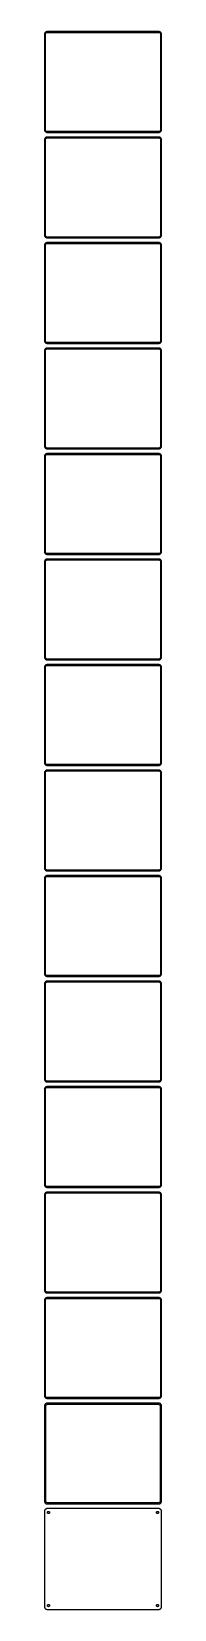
# Model space of a CAD drawing. Header units: metres. Extents: x -112 to 112, y 2963 to 6013.
import ezdxf

# ---------------------------------------------------------------- set-up
doc = ezdxf.new("R2010")
doc.units = ezdxf.units.M

msp = doc.modelspace()

# ---------------------------------------------------------------- linework, layer by layer
for p, q in [((-111.882, 6010.91), (-112.149, 6010.34)), ((-111.545, 6011.44), (-111.882, 6010.91)), ((-111.145, 6011.92), (-111.545, 6011.44)), ((-110.687, 6012.35), (-111.145, 6011.92)), ((-110.179, 6012.72), (-110.687, 6012.35)), ((-110.236, 6010.35), (-109.916, 6010.74)), ((-109.629, 6013.02), (-110.179, 6012.72)), ((-109.916, 6010.74), (-109.55, 6011.08)), ((-109.045, 6013.26), (-109.629, 6013.02)), ((-109.55, 6011.08), (-109.143, 6011.38)), ((-109.143, 6011.38), (-108.703, 6011.62)), ((-108.437, 6013.41), (-109.045, 6013.26)), ((-108.703, 6011.62), (-108.236, 6011.8)), ((-107.814, 6013.49), (-108.437, 6013.41)), ((-108.236, 6011.8), (-107.75, 6011.93)), ((107.814, 6013.49), (-107.814, 6013.49)), ((-107.75, 6011.93), (-107.251, 6011.99)), ((-107.251, 6011.99), (107.251, 6011.99)), ((107.251, 6011.99), (107.75, 6011.93)), ((107.75, 6011.93), (108.236, 6011.8)), ((108.437, 6013.41), (107.814, 6013.49)), ((108.236, 6011.8), (108.703, 6011.62)), ((109.045, 6013.26), (108.437, 6013.41)), ((108.703, 6011.62), (109.143, 6011.38)), ((109.629, 6013.02), (109.045, 6013.26)), ((109.143, 6011.38), (109.55, 6011.08)), ((109.55, 6011.08), (109.916, 6010.74)), ((110.179, 6012.72), (109.629, 6013.02)), ((109.916, 6010.74), (110.236, 6010.35)), ((110.687, 6012.35), (110.179, 6012.72)), ((111.145, 6011.92), (110.687, 6012.35)), ((111.545, 6011.44), (111.145, 6011.92)), ((111.882, 6010.91), (111.545, 6011.44)), ((112.149, 6010.34), (111.882, 6010.91)), ((-112.461, 6009.13), (-112.5, 6008.5)), ((-112.5, 6008.5), (-112.5, 5823.5)), ((-112.343, 6009.74), (-112.461, 6009.13)), ((-112.149, 6010.34), (-112.343, 6009.74)), ((-111, 6008), (-110.968, 6008.5)), ((-111, 5824), (-111, 6008)), ((-110.968, 6008.5), (-110.874, 6008.99)), ((-110.874, 6008.99), (-110.719, 6009.47)), ((-110.719, 6009.47), (-110.505, 6009.93)), ((-110.505, 6009.93), (-110.236, 6010.35)), ((110.236, 6010.35), (110.505, 6009.93)), ((110.505, 6009.93), (110.719, 6009.47)), ((110.719, 6009.47), (110.874, 6008.99)), ((110.874, 6008.99), (110.968, 6008.5)), ((110.968, 6008.5), (111, 6008)), ((111, 6008), (111, 5824)), ((112.343, 6009.74), (112.149, 6010.34)), ((112.461, 6009.13), (112.343, 6009.74)), ((112.5, 6008.5), (112.461, 6009.13)), ((112.5, 5823.5), (112.5, 6008.5)), ((-112.5, 5823.5), (-112.461, 5822.87)), ((-112.461, 5805.13), (-112.5, 5804.5)), ((-112.5, 5804.5), (-112.5, 5619.5)), ((-112.461, 5822.87), (-112.343, 5822.26)), ((-112.343, 5805.74), (-112.461, 5805.13)), ((-112.343, 5822.26), (-112.149, 5821.66)), ((-112.149, 5806.34), (-112.343, 5805.74)), ((-112.149, 5821.66), (-111.882, 5821.09)), ((-111.882, 5806.91), (-112.149, 5806.34)), ((-111.882, 5821.09), (-111.545, 5820.56)), ((-111.545, 5807.44), (-111.882, 5806.91)), ((-111.545, 5820.56), (-111.145, 5820.08)), ((-111.145, 5807.92), (-111.545, 5807.44)), ((-111.145, 5820.08), (-110.687, 5819.65)), ((-110.687, 5808.35), (-111.145, 5807.92)), ((-110.968, 5823.5), (-111, 5824)), ((-111, 5804), (-110.968, 5804.5)), ((-111, 5620), (-111, 5804)), ((-110.874, 5823.01), (-110.968, 5823.5)), ((-110.968, 5804.5), (-110.874, 5804.99)), ((-110.719, 5822.53), (-110.874, 5823.01)), ((-110.874, 5804.99), (-110.719, 5805.47)), ((-110.505, 5822.07), (-110.719, 5822.53)), ((-110.719, 5805.47), (-110.505, 5805.93)), ((-110.687, 5819.65), (-110.179, 5819.28)), ((-110.179, 5808.72), (-110.687, 5808.35)), ((-110.236, 5821.65), (-110.505, 5822.07)), ((-110.505, 5805.93), (-110.236, 5806.35)), ((-109.916, 5821.26), (-110.236, 5821.65)), ((-110.236, 5806.35), (-109.916, 5806.74)), ((-110.179, 5819.28), (-109.629, 5818.98)), ((-109.629, 5809.02), (-110.179, 5808.72)), ((-109.55, 5820.92), (-109.916, 5821.26)), ((-109.916, 5806.74), (-109.55, 5807.08)), ((-109.629, 5818.98), (-109.045, 5818.74)), ((-109.045, 5809.26), (-109.629, 5809.02)), ((-109.143, 5820.62), (-109.55, 5820.92)), ((-109.55, 5807.08), (-109.143, 5807.38)), ((-108.703, 5820.38), (-109.143, 5820.62)), ((-109.143, 5807.38), (-108.703, 5807.62)), ((-109.045, 5818.74), (-108.437, 5818.59)), ((-108.437, 5809.41), (-109.045, 5809.26)), ((-108.236, 5820.2), (-108.703, 5820.38)), ((-108.703, 5807.62), (-108.236, 5807.8)), ((-108.437, 5818.59), (-107.814, 5818.51)), ((-107.814, 5809.49), (-108.437, 5809.41)), ((-107.75, 5820.07), (-108.236, 5820.2)), ((-108.236, 5807.8), (-107.75, 5807.93)), ((-107.814, 5818.51), (107.814, 5818.51)), ((107.814, 5809.49), (-107.814, 5809.49)), ((-107.251, 5820.01), (-107.75, 5820.07)), ((-107.75, 5807.93), (-107.251, 5807.99)), ((107.251, 5820.01), (-107.251, 5820.01)), ((-107.251, 5807.99), (107.251, 5807.99)), ((107.75, 5820.07), (107.251, 5820.01)), ((107.251, 5807.99), (107.75, 5807.93)), ((108.236, 5820.2), (107.75, 5820.07)), ((107.75, 5807.93), (108.236, 5807.8)), ((107.814, 5818.51), (108.437, 5818.59)), ((108.437, 5809.41), (107.814, 5809.49)), ((108.703, 5820.38), (108.236, 5820.2)), ((108.236, 5807.8), (108.703, 5807.62)), ((108.437, 5818.59), (109.045, 5818.74)), ((109.045, 5809.26), (108.437, 5809.41)), ((109.143, 5820.62), (108.703, 5820.38)), ((108.703, 5807.62), (109.143, 5807.38)), ((109.045, 5818.74), (109.629, 5818.98)), ((109.629, 5809.02), (109.045, 5809.26)), ((109.55, 5820.92), (109.143, 5820.62)), ((109.143, 5807.38), (109.55, 5807.08)), ((109.916, 5821.26), (109.55, 5820.92)), ((109.55, 5807.08), (109.916, 5806.74)), ((109.629, 5818.98), (110.179, 5819.28)), ((110.179, 5808.72), (109.629, 5809.02)), ((110.236, 5821.65), (109.916, 5821.26)), ((109.916, 5806.74), (110.236, 5806.35)), ((110.179, 5819.28), (110.687, 5819.65)), ((110.687, 5808.35), (110.179, 5808.72)), ((110.505, 5822.07), (110.236, 5821.65)), ((110.236, 5806.35), (110.505, 5805.93)), ((110.719, 5822.53), (110.505, 5822.07)), ((110.505, 5805.93), (110.719, 5805.47)), ((110.687, 5819.65), (111.145, 5820.08)), ((111.145, 5807.92), (110.687, 5808.35)), ((110.874, 5823.01), (110.719, 5822.53)), ((110.719, 5805.47), (110.874, 5804.99)), ((110.968, 5823.5), (110.874, 5823.01)), ((110.874, 5804.99), (110.968, 5804.5)), ((111, 5824), (110.968, 5823.5)), ((110.968, 5804.5), (111, 5804)), ((111, 5804), (111, 5620)), ((111.145, 5820.08), (111.545, 5820.56)), ((111.545, 5807.44), (111.145, 5807.92)), ((111.545, 5820.56), (111.882, 5821.09)), ((111.882, 5806.91), (111.545, 5807.44)), ((111.882, 5821.09), (112.149, 5821.66)), ((112.149, 5806.34), (111.882, 5806.91)), ((112.149, 5821.66), (112.343, 5822.26)), ((112.343, 5805.74), (112.149, 5806.34)), ((112.343, 5822.26), (112.461, 5822.87)), ((112.461, 5805.13), (112.343, 5805.74)), ((112.461, 5822.87), (112.5, 5823.5)), ((112.5, 5804.5), (112.461, 5805.13)), ((112.5, 5619.5), (112.5, 5804.5)), ((-112.5, 5619.5), (-112.461, 5618.87)), ((-112.461, 5618.87), (-112.343, 5618.26)), ((-112.343, 5618.26), (-112.149, 5617.66)), ((-112.149, 5617.66), (-111.882, 5617.09)), ((-111.882, 5617.09), (-111.545, 5616.56)), ((-111.545, 5616.56), (-111.145, 5616.08)), ((-111.145, 5616.08), (-110.687, 5615.65)), ((-110.968, 5619.5), (-111, 5620)), ((-110.874, 5619.01), (-110.968, 5619.5)), ((-110.719, 5618.53), (-110.874, 5619.01)), ((-110.505, 5618.07), (-110.719, 5618.53)), ((-110.687, 5615.65), (-110.179, 5615.28)), ((-110.236, 5617.65), (-110.505, 5618.07)), ((-109.916, 5617.26), (-110.236, 5617.65)), ((-110.179, 5615.28), (-109.629, 5614.98)), ((-109.55, 5616.92), (-109.916, 5617.26)), ((-109.629, 5614.98), (-109.045, 5614.74)), ((-109.143, 5616.62), (-109.55, 5616.92)), ((-108.703, 5616.38), (-109.143, 5616.62)), ((-109.045, 5614.74), (-108.437, 5614.59)), ((-108.236, 5616.2), (-108.703, 5616.38)), ((-108.437, 5614.59), (-107.814, 5614.51)), ((-107.75, 5616.07), (-108.236, 5616.2)), ((-107.814, 5614.51), (107.814, 5614.51)), ((-107.251, 5616.01), (-107.75, 5616.07)), ((107.251, 5616.01), (-107.251, 5616.01)), ((107.75, 5616.07), (107.251, 5616.01)), ((108.236, 5616.2), (107.75, 5616.07)), ((107.814, 5614.51), (108.437, 5614.59)), ((108.703, 5616.38), (108.236, 5616.2)), ((108.437, 5614.59), (109.045, 5614.74)), ((109.143, 5616.62), (108.703, 5616.38)), ((109.045, 5614.74), (109.629, 5614.98)), ((109.55, 5616.92), (109.143, 5616.62)), ((109.916, 5617.26), (109.55, 5616.92)), ((109.629, 5614.98), (110.179, 5615.28)), ((110.236, 5617.65), (109.916, 5617.26)), ((110.179, 5615.28), (110.687, 5615.65)), ((110.505, 5618.07), (110.236, 5617.65)), ((110.719, 5618.53), (110.505, 5618.07)), ((110.687, 5615.65), (111.145, 5616.08)), ((110.874, 5619.01), (110.719, 5618.53)), ((110.968, 5619.5), (110.874, 5619.01)), ((111, 5620), (110.968, 5619.5)), ((111.145, 5616.08), (111.545, 5616.56)), ((111.545, 5616.56), (111.882, 5617.09)), ((111.882, 5617.09), (112.149, 5617.66)), ((112.149, 5617.66), (112.343, 5618.26)), ((112.343, 5618.26), (112.461, 5618.87)), ((112.461, 5618.87), (112.5, 5619.5)), ((-112.461, 5601.13), (-112.5, 5600.5)), ((-112.5, 5600.5), (-112.5, 5415.5)), ((-112.343, 5601.74), (-112.461, 5601.13)), ((-112.149, 5602.34), (-112.343, 5601.74)), ((-111.882, 5602.91), (-112.149, 5602.34)), ((-111.545, 5603.44), (-111.882, 5602.91)), ((-111.145, 5603.92), (-111.545, 5603.44)), ((-110.687, 5604.35), (-111.145, 5603.92)), ((-111, 5600), (-110.968, 5600.5)), ((-111, 5416), (-111, 5600)), ((-110.968, 5600.5), (-110.874, 5600.99)), ((-110.874, 5600.99), (-110.719, 5601.47)), ((-110.719, 5601.47), (-110.505, 5601.93)), ((-110.179, 5604.72), (-110.687, 5604.35)), ((-110.505, 5601.93), (-110.236, 5602.35)), ((-110.236, 5602.35), (-109.916, 5602.74)), ((-109.629, 5605.02), (-110.179, 5604.72)), ((-109.916, 5602.74), (-109.55, 5603.08)), ((-109.045, 5605.26), (-109.629, 5605.02)), ((-109.55, 5603.08), (-109.143, 5603.38)), ((-109.143, 5603.38), (-108.703, 5603.62)), ((-108.437, 5605.41), (-109.045, 5605.26)), ((-108.703, 5603.62), (-108.236, 5603.8)), ((-107.814, 5605.49), (-108.437, 5605.41)), ((-108.236, 5603.8), (-107.75, 5603.93)), ((107.814, 5605.49), (-107.814, 5605.49)), ((-107.75, 5603.93), (-107.251, 5603.99)), ((-107.251, 5603.99), (107.251, 5603.99)), ((107.251, 5603.99), (107.75, 5603.93)), ((107.75, 5603.93), (108.236, 5603.8)), ((108.437, 5605.41), (107.814, 5605.49)), ((108.236, 5603.8), (108.703, 5603.62)), ((109.045, 5605.26), (108.437, 5605.41)), ((108.703, 5603.62), (109.143, 5603.38)), ((109.629, 5605.02), (109.045, 5605.26)), ((109.143, 5603.38), (109.55, 5603.08)), ((109.55, 5603.08), (109.916, 5602.74)), ((110.179, 5604.72), (109.629, 5605.02)), ((109.916, 5602.74), (110.236, 5602.35)), ((110.687, 5604.35), (110.179, 5604.72)), ((110.236, 5602.35), (110.505, 5601.93)), ((110.505, 5601.93), (110.719, 5601.47)), ((111.145, 5603.92), (110.687, 5604.35)), ((110.719, 5601.47), (110.874, 5600.99)), ((110.874, 5600.99), (110.968, 5600.5)), ((110.968, 5600.5), (111, 5600)), ((111, 5600), (111, 5416)), ((111.545, 5603.44), (111.145, 5603.92)), ((111.882, 5602.91), (111.545, 5603.44)), ((112.149, 5602.34), (111.882, 5602.91)), ((112.343, 5601.74), (112.149, 5602.34)), ((112.461, 5601.13), (112.343, 5601.74)), ((112.5, 5600.5), (112.461, 5601.13)), ((112.5, 5415.5), (112.5, 5600.5)), ((-112.5, 5415.5), (-112.461, 5414.87)), ((-112.461, 5414.87), (-112.343, 5414.26)), ((-112.343, 5414.26), (-112.149, 5413.66)), ((-112.149, 5413.66), (-111.882, 5413.09)), ((-111.882, 5413.09), (-111.545, 5412.56)), ((-111.545, 5412.56), (-111.145, 5412.08)), ((-111.145, 5412.08), (-110.687, 5411.65)), ((-110.687, 5400.35), (-111.145, 5399.92)), ((-110.968, 5415.5), (-111, 5416)), ((-110.874, 5415.01), (-110.968, 5415.5)), ((-110.719, 5414.53), (-110.874, 5415.01)), ((-110.505, 5414.07), (-110.719, 5414.53)), ((-110.687, 5411.65), (-110.179, 5411.28)), ((-110.179, 5400.72), (-110.687, 5400.35)), ((-110.236, 5413.65), (-110.505, 5414.07)), ((-109.916, 5413.26), (-110.236, 5413.65)), ((-110.179, 5411.28), (-109.629, 5410.98)), ((-109.629, 5401.02), (-110.179, 5400.72)), ((-109.55, 5412.92), (-109.916, 5413.26)), ((-109.629, 5410.98), (-109.045, 5410.74)), ((-109.045, 5401.26), (-109.629, 5401.02)), ((-109.143, 5412.62), (-109.55, 5412.92)), ((-108.703, 5412.38), (-109.143, 5412.62)), ((-109.045, 5410.74), (-108.437, 5410.59)), ((-108.437, 5401.41), (-109.045, 5401.26)), ((-108.236, 5412.2), (-108.703, 5412.38)), ((-108.437, 5410.59), (-107.814, 5410.51)), ((-107.814, 5401.49), (-108.437, 5401.41)), ((-107.75, 5412.07), (-108.236, 5412.2)), ((-107.814, 5410.51), (107.814, 5410.51)), ((107.814, 5401.49), (-107.814, 5401.49)), ((-107.251, 5412.01), (-107.75, 5412.07)), ((107.251, 5412.01), (-107.251, 5412.01)), ((107.75, 5412.07), (107.251, 5412.01)), ((108.236, 5412.2), (107.75, 5412.07)), ((107.814, 5410.51), (108.437, 5410.59)), ((108.437, 5401.41), (107.814, 5401.49)), ((108.703, 5412.38), (108.236, 5412.2)), ((108.437, 5410.59), (109.045, 5410.74)), ((109.045, 5401.26), (108.437, 5401.41)), ((109.143, 5412.62), (108.703, 5412.38)), ((109.045, 5410.74), (109.629, 5410.98)), ((109.629, 5401.02), (109.045, 5401.26)), ((109.55, 5412.92), (109.143, 5412.62)), ((109.916, 5413.26), (109.55, 5412.92)), ((109.629, 5410.98), (110.179, 5411.28)), ((110.179, 5400.72), (109.629, 5401.02)), ((110.236, 5413.65), (109.916, 5413.26)), ((110.179, 5411.28), (110.687, 5411.65)), ((110.687, 5400.35), (110.179, 5400.72)), ((110.505, 5414.07), (110.236, 5413.65)), ((110.719, 5414.53), (110.505, 5414.07)), ((110.687, 5411.65), (111.145, 5412.08)), ((111.145, 5399.92), (110.687, 5400.35)), ((110.874, 5415.01), (110.719, 5414.53)), ((110.968, 5415.5), (110.874, 5415.01)), ((111, 5416), (110.968, 5415.5)), ((111.145, 5412.08), (111.545, 5412.56)), ((111.545, 5412.56), (111.882, 5413.09)), ((111.882, 5413.09), (112.149, 5413.66)), ((112.149, 5413.66), (112.343, 5414.26)), ((112.343, 5414.26), (112.461, 5414.87)), ((112.461, 5414.87), (112.5, 5415.5)), ((-112.461, 5397.13), (-112.5, 5396.5)), ((-112.5, 5396.5), (-112.5, 5211.5)), ((-112.343, 5397.74), (-112.461, 5397.13)), ((-112.149, 5398.34), (-112.343, 5397.74)), ((-111.882, 5398.91), (-112.149, 5398.34)), ((-111.545, 5399.44), (-111.882, 5398.91)), ((-111.145, 5399.92), (-111.545, 5399.44)), ((-111, 5396), (-110.968, 5396.5)), ((-111, 5212), (-111, 5396)), ((-110.968, 5396.5), (-110.874, 5396.99)), ((-110.874, 5396.99), (-110.719, 5397.47)), ((-110.719, 5397.47), (-110.505, 5397.93)), ((-110.505, 5397.93), (-110.236, 5398.35)), ((-110.236, 5398.35), (-109.916, 5398.74)), ((-109.916, 5398.74), (-109.55, 5399.08)), ((-109.55, 5399.08), (-109.143, 5399.38)), ((-109.143, 5399.38), (-108.703, 5399.62)), ((-108.703, 5399.62), (-108.236, 5399.8)), ((-108.236, 5399.8), (-107.75, 5399.93)), ((-107.75, 5399.93), (-107.251, 5399.99)), ((-107.251, 5399.99), (107.251, 5399.99)), ((107.251, 5399.99), (107.75, 5399.93)), ((107.75, 5399.93), (108.236, 5399.8)), ((108.236, 5399.8), (108.703, 5399.62)), ((108.703, 5399.62), (109.143, 5399.38)), ((109.143, 5399.38), (109.55, 5399.08)), ((109.55, 5399.08), (109.916, 5398.74)), ((109.916, 5398.74), (110.236, 5398.35)), ((110.236, 5398.35), (110.505, 5397.93)), ((110.505, 5397.93), (110.719, 5397.47)), ((110.719, 5397.47), (110.874, 5396.99)), ((110.874, 5396.99), (110.968, 5396.5)), ((110.968, 5396.5), (111, 5396)), ((111, 5396), (111, 5212)), ((111.545, 5399.44), (111.145, 5399.92)), ((111.882, 5398.91), (111.545, 5399.44)), ((112.149, 5398.34), (111.882, 5398.91)), ((112.343, 5397.74), (112.149, 5398.34)), ((112.461, 5397.13), (112.343, 5397.74)), ((112.5, 5396.5), (112.461, 5397.13)), ((112.5, 5211.5), (112.5, 5396.5)), ((-112.5, 5211.5), (-112.461, 5210.87)), ((-112.461, 5193.13), (-112.5, 5192.5)), ((-112.5, 5192.5), (-112.5, 5007.5)), ((-112.461, 5210.87), (-112.343, 5210.26)), ((-112.343, 5193.74), (-112.461, 5193.13)), ((-112.343, 5210.26), (-112.149, 5209.66)), ((-112.149, 5194.34), (-112.343, 5193.74)), ((-112.149, 5209.66), (-111.882, 5209.09)), ((-111.882, 5194.91), (-112.149, 5194.34)), ((-111.882, 5209.09), (-111.545, 5208.56)), ((-111.545, 5195.44), (-111.882, 5194.91)), ((-111.545, 5208.56), (-111.145, 5208.08)), ((-111.145, 5195.92), (-111.545, 5195.44)), ((-111.145, 5208.08), (-110.687, 5207.65)), ((-110.687, 5196.35), (-111.145, 5195.92)), ((-110.968, 5211.5), (-111, 5212)), ((-111, 5192), (-110.968, 5192.5)), ((-111, 5008), (-111, 5192)), ((-110.874, 5211.01), (-110.968, 5211.5)), ((-110.968, 5192.5), (-110.874, 5192.99)), ((-110.719, 5210.53), (-110.874, 5211.01)), ((-110.874, 5192.99), (-110.719, 5193.47)), ((-110.505, 5210.07), (-110.719, 5210.53)), ((-110.719, 5193.47), (-110.505, 5193.93)), ((-110.687, 5207.65), (-110.179, 5207.28)), ((-110.179, 5196.72), (-110.687, 5196.35)), ((-110.236, 5209.65), (-110.505, 5210.07)), ((-110.505, 5193.93), (-110.236, 5194.35)), ((-109.916, 5209.26), (-110.236, 5209.65)), ((-110.236, 5194.35), (-109.916, 5194.74)), ((-110.179, 5207.28), (-109.629, 5206.98)), ((-109.629, 5197.02), (-110.179, 5196.72)), ((-109.55, 5208.92), (-109.916, 5209.26)), ((-109.916, 5194.74), (-109.55, 5195.08)), ((-109.629, 5206.98), (-109.045, 5206.74)), ((-109.045, 5197.26), (-109.629, 5197.02)), ((-109.143, 5208.62), (-109.55, 5208.92)), ((-109.55, 5195.08), (-109.143, 5195.38)), ((-108.703, 5208.38), (-109.143, 5208.62)), ((-109.143, 5195.38), (-108.703, 5195.62)), ((-109.045, 5206.74), (-108.437, 5206.59)), ((-108.437, 5197.41), (-109.045, 5197.26)), ((-108.236, 5208.2), (-108.703, 5208.38)), ((-108.703, 5195.62), (-108.236, 5195.8)), ((-108.437, 5206.59), (-107.814, 5206.51)), ((-107.814, 5197.49), (-108.437, 5197.41)), ((-107.75, 5208.07), (-108.236, 5208.2)), ((-108.236, 5195.8), (-107.75, 5195.93)), ((-107.814, 5206.51), (107.814, 5206.51)), ((107.814, 5197.49), (-107.814, 5197.49)), ((-107.251, 5208.01), (-107.75, 5208.07)), ((-107.75, 5195.93), (-107.251, 5195.99)), ((107.251, 5208.01), (-107.251, 5208.01)), ((-107.251, 5195.99), (107.251, 5195.99)), ((107.75, 5208.07), (107.251, 5208.01)), ((107.251, 5195.99), (107.75, 5195.93)), ((108.236, 5208.2), (107.75, 5208.07)), ((107.75, 5195.93), (108.236, 5195.8)), ((107.814, 5206.51), (108.437, 5206.59)), ((108.437, 5197.41), (107.814, 5197.49)), ((108.703, 5208.38), (108.236, 5208.2)), ((108.236, 5195.8), (108.703, 5195.62)), ((108.437, 5206.59), (109.045, 5206.74)), ((109.045, 5197.26), (108.437, 5197.41)), ((109.143, 5208.62), (108.703, 5208.38)), ((108.703, 5195.62), (109.143, 5195.38)), ((109.045, 5206.74), (109.629, 5206.98)), ((109.629, 5197.02), (109.045, 5197.26)), ((109.55, 5208.92), (109.143, 5208.62)), ((109.143, 5195.38), (109.55, 5195.08)), ((109.916, 5209.26), (109.55, 5208.92)), ((109.55, 5195.08), (109.916, 5194.74)), ((109.629, 5206.98), (110.179, 5207.28)), ((110.179, 5196.72), (109.629, 5197.02)), ((110.236, 5209.65), (109.916, 5209.26)), ((109.916, 5194.74), (110.236, 5194.35)), ((110.179, 5207.28), (110.687, 5207.65)), ((110.687, 5196.35), (110.179, 5196.72)), ((110.505, 5210.07), (110.236, 5209.65)), ((110.236, 5194.35), (110.505, 5193.93)), ((110.719, 5210.53), (110.505, 5210.07)), ((110.505, 5193.93), (110.719, 5193.47)), ((110.687, 5207.65), (111.145, 5208.08)), ((111.145, 5195.92), (110.687, 5196.35)), ((110.874, 5211.01), (110.719, 5210.53)), ((110.719, 5193.47), (110.874, 5192.99)), ((110.968, 5211.5), (110.874, 5211.01)), ((110.874, 5192.99), (110.968, 5192.5)), ((111, 5212), (110.968, 5211.5)), ((110.968, 5192.5), (111, 5192)), ((111, 5192), (111, 5008)), ((111.145, 5208.08), (111.545, 5208.56)), ((111.545, 5195.44), (111.145, 5195.92)), ((111.545, 5208.56), (111.882, 5209.09)), ((111.882, 5194.91), (111.545, 5195.44)), ((111.882, 5209.09), (112.149, 5209.66)), ((112.149, 5194.34), (111.882, 5194.91)), ((112.149, 5209.66), (112.343, 5210.26)), ((112.343, 5193.74), (112.149, 5194.34)), ((112.343, 5210.26), (112.461, 5210.87)), ((112.461, 5193.13), (112.343, 5193.74)), ((112.461, 5210.87), (112.5, 5211.5)), ((112.5, 5192.5), (112.461, 5193.13)), ((112.5, 5007.5), (112.5, 5192.5)), ((-112.5, 5007.5), (-112.461, 5006.87)), ((-112.461, 5006.87), (-112.343, 5006.26)), ((-112.343, 5006.26), (-112.149, 5005.66)), ((-112.149, 5005.66), (-111.882, 5005.09)), ((-111.882, 5005.09), (-111.545, 5004.56)), ((-111.545, 5004.56), (-111.145, 5004.08)), ((-111.145, 5004.08), (-110.687, 5003.65)), ((-110.968, 5007.5), (-111, 5008)), ((-110.874, 5007.01), (-110.968, 5007.5)), ((-110.719, 5006.53), (-110.874, 5007.01)), ((-110.505, 5006.07), (-110.719, 5006.53)), ((-110.687, 5003.65), (-110.179, 5003.28)), ((-110.236, 5005.65), (-110.505, 5006.07)), ((-109.916, 5005.26), (-110.236, 5005.65)), ((-109.55, 5004.92), (-109.916, 5005.26)), ((-109.143, 5004.62), (-109.55, 5004.92)), ((-108.703, 5004.38), (-109.143, 5004.62)), ((-108.236, 5004.2), (-108.703, 5004.38)), ((-107.75, 5004.07), (-108.236, 5004.2)), ((-107.251, 5004.01), (-107.75, 5004.07)), ((107.251, 5004.01), (-107.251, 5004.01)), ((107.75, 5004.07), (107.251, 5004.01)), ((108.236, 5004.2), (107.75, 5004.07)), ((108.703, 5004.38), (108.236, 5004.2)), ((109.143, 5004.62), (108.703, 5004.38)), ((109.55, 5004.92), (109.143, 5004.62)), ((109.916, 5005.26), (109.55, 5004.92)), ((110.236, 5005.65), (109.916, 5005.26)), ((110.179, 5003.28), (110.687, 5003.65)), ((110.505, 5006.07), (110.236, 5005.65)), ((110.719, 5006.53), (110.505, 5006.07)), ((110.687, 5003.65), (111.145, 5004.08)), ((110.874, 5007.01), (110.719, 5006.53)), ((110.968, 5007.5), (110.874, 5007.01)), ((111, 5008), (110.968, 5007.5)), ((111.145, 5004.08), (111.545, 5004.56)), ((111.545, 5004.56), (111.882, 5005.09)), ((111.882, 5005.09), (112.149, 5005.66)), ((112.149, 5005.66), (112.343, 5006.26)), ((112.343, 5006.26), (112.461, 5006.87)), ((112.461, 5006.87), (112.5, 5007.5)), ((-112.461, 4989.13), (-112.5, 4988.5)), ((-112.5, 4988.5), (-112.5, 4803.5)), ((-112.343, 4989.74), (-112.461, 4989.13)), ((-112.149, 4990.34), (-112.343, 4989.74)), ((-111.882, 4990.91), (-112.149, 4990.34)), ((-111.545, 4991.44), (-111.882, 4990.91)), ((-111.145, 4991.92), (-111.545, 4991.44)), ((-110.687, 4992.35), (-111.145, 4991.92)), ((-111, 4988), (-110.968, 4988.5)), ((-111, 4804), (-111, 4988)), ((-110.968, 4988.5), (-110.874, 4988.99)), ((-110.874, 4988.99), (-110.719, 4989.47)), ((-110.719, 4989.47), (-110.505, 4989.93)), ((-110.179, 4992.72), (-110.687, 4992.35)), ((-110.505, 4989.93), (-110.236, 4990.35)), ((-110.236, 4990.35), (-109.916, 4990.74)), ((-110.179, 5003.28), (-109.629, 5002.98)), ((-109.629, 4993.02), (-110.179, 4992.72)), ((-109.916, 4990.74), (-109.55, 4991.08)), ((-109.629, 5002.98), (-109.045, 5002.74)), ((-109.045, 4993.26), (-109.629, 4993.02)), ((-109.55, 4991.08), (-109.143, 4991.38)), ((-109.143, 4991.38), (-108.703, 4991.62)), ((-109.045, 5002.74), (-108.437, 5002.59)), ((-108.437, 4993.41), (-109.045, 4993.26)), ((-108.703, 4991.62), (-108.236, 4991.8)), ((-108.437, 5002.59), (-107.814, 5002.51)), ((-107.814, 4993.49), (-108.437, 4993.41)), ((-108.236, 4991.8), (-107.75, 4991.93)), ((-107.814, 5002.51), (107.814, 5002.51)), ((107.814, 4993.49), (-107.814, 4993.49)), ((-107.75, 4991.93), (-107.251, 4991.99)), ((-107.251, 4991.99), (107.251, 4991.99)), ((107.251, 4991.99), (107.75, 4991.93)), ((107.75, 4991.93), (108.236, 4991.8)), ((107.814, 5002.51), (108.437, 5002.59)), ((108.437, 4993.41), (107.814, 4993.49)), ((108.236, 4991.8), (108.703, 4991.62)), ((108.437, 5002.59), (109.045, 5002.74)), ((109.045, 4993.26), (108.437, 4993.41)), ((108.703, 4991.62), (109.143, 4991.38)), ((109.045, 5002.74), (109.629, 5002.98)), ((109.629, 4993.02), (109.045, 4993.26)), ((109.143, 4991.38), (109.55, 4991.08)), ((109.55, 4991.08), (109.916, 4990.74)), ((109.629, 5002.98), (110.179, 5003.28)), ((110.179, 4992.72), (109.629, 4993.02)), ((109.916, 4990.74), (110.236, 4990.35)), ((110.687, 4992.35), (110.179, 4992.72)), ((110.236, 4990.35), (110.505, 4989.93)), ((110.505, 4989.93), (110.719, 4989.47)), ((111.145, 4991.92), (110.687, 4992.35)), ((110.719, 4989.47), (110.874, 4988.99)), ((110.874, 4988.99), (110.968, 4988.5)), ((110.968, 4988.5), (111, 4988)), ((111, 4988), (111, 4804)), ((111.545, 4991.44), (111.145, 4991.92)), ((111.882, 4990.91), (111.545, 4991.44)), ((112.149, 4990.34), (111.882, 4990.91)), ((112.343, 4989.74), (112.149, 4990.34)), ((112.461, 4989.13), (112.343, 4989.74)), ((112.5, 4988.5), (112.461, 4989.13)), ((112.5, 4803.5), (112.5, 4988.5)), ((-112.5, 4803.5), (-112.461, 4802.87)), ((-112.461, 4802.87), (-112.343, 4802.26)), ((-112.343, 4802.26), (-112.149, 4801.66)), ((-112.149, 4801.66), (-111.882, 4801.09)), ((-111.882, 4801.09), (-111.545, 4800.56)), ((-111.545, 4800.56), (-111.145, 4800.08)), ((-111.145, 4800.08), (-110.687, 4799.65)), ((-110.968, 4803.5), (-111, 4804)), ((-110.874, 4803.01), (-110.968, 4803.5)), ((-110.719, 4802.53), (-110.874, 4803.01)), ((-110.505, 4802.07), (-110.719, 4802.53)), ((-110.687, 4799.65), (-110.179, 4799.28)), ((-110.236, 4801.65), (-110.505, 4802.07)), ((-109.916, 4801.26), (-110.236, 4801.65)), ((-110.179, 4799.28), (-109.629, 4798.98)), ((-109.55, 4800.92), (-109.916, 4801.26)), ((-109.629, 4798.98), (-109.045, 4798.74)), ((-109.143, 4800.62), (-109.55, 4800.92)), ((-108.703, 4800.38), (-109.143, 4800.62)), ((-109.045, 4798.74), (-108.437, 4798.59)), ((-108.236, 4800.2), (-108.703, 4800.38)), ((-108.437, 4798.59), (-107.814, 4798.51)), ((-107.75, 4800.07), (-108.236, 4800.2)), ((-107.814, 4798.51), (107.814, 4798.51)), ((-107.251, 4800.01), (-107.75, 4800.07)), ((107.251, 4800.01), (-107.251, 4800.01)), ((107.75, 4800.07), (107.251, 4800.01)), ((108.236, 4800.2), (107.75, 4800.07)), ((107.814, 4798.51), (108.437, 4798.59)), ((108.703, 4800.38), (108.236, 4800.2)), ((108.437, 4798.59), (109.045, 4798.74)), ((109.143, 4800.62), (108.703, 4800.38)), ((109.045, 4798.74), (109.629, 4798.98)), ((109.55, 4800.92), (109.143, 4800.62)), ((109.916, 4801.26), (109.55, 4800.92)), ((109.629, 4798.98), (110.179, 4799.28)), ((110.236, 4801.65), (109.916, 4801.26)), ((110.179, 4799.28), (110.687, 4799.65)), ((110.505, 4802.07), (110.236, 4801.65)), ((110.719, 4802.53), (110.505, 4802.07)), ((110.687, 4799.65), (111.145, 4800.08)), ((110.874, 4803.01), (110.719, 4802.53)), ((110.968, 4803.5), (110.874, 4803.01)), ((111, 4804), (110.968, 4803.5)), ((111.145, 4800.08), (111.545, 4800.56)), ((111.545, 4800.56), (111.882, 4801.09)), ((111.882, 4801.09), (112.149, 4801.66)), ((112.149, 4801.66), (112.343, 4802.26)), ((112.343, 4802.26), (112.461, 4802.87)), ((112.461, 4802.87), (112.5, 4803.5)), ((-112.461, 4785.13), (-112.5, 4784.5)), ((-112.5, 4784.5), (-112.5, 4599.5)), ((-112.343, 4785.74), (-112.461, 4785.13)), ((-112.149, 4786.34), (-112.343, 4785.74)), ((-111.882, 4786.91), (-112.149, 4786.34)), ((-111.545, 4787.44), (-111.882, 4786.91)), ((-111.145, 4787.92), (-111.545, 4787.44)), ((-110.687, 4788.35), (-111.145, 4787.92)), ((-111, 4784), (-110.968, 4784.5)), ((-111, 4600), (-111, 4784)), ((-110.968, 4784.5), (-110.874, 4784.99)), ((-110.874, 4784.99), (-110.719, 4785.47)), ((-110.719, 4785.47), (-110.505, 4785.93)), ((-110.179, 4788.72), (-110.687, 4788.35)), ((-110.505, 4785.93), (-110.236, 4786.35)), ((-110.236, 4786.35), (-109.916, 4786.74)), ((-109.629, 4789.02), (-110.179, 4788.72)), ((-109.916, 4786.74), (-109.55, 4787.08)), ((-109.045, 4789.26), (-109.629, 4789.02)), ((-109.55, 4787.08), (-109.143, 4787.38)), ((-109.143, 4787.38), (-108.703, 4787.62)), ((-108.437, 4789.41), (-109.045, 4789.26)), ((-108.703, 4787.62), (-108.236, 4787.8)), ((-107.814, 4789.49), (-108.437, 4789.41)), ((-108.236, 4787.8), (-107.75, 4787.93)), ((107.814, 4789.49), (-107.814, 4789.49)), ((-107.75, 4787.93), (-107.251, 4787.99)), ((-107.251, 4787.99), (107.251, 4787.99)), ((107.251, 4787.99), (107.75, 4787.93)), ((107.75, 4787.93), (108.236, 4787.8)), ((108.437, 4789.41), (107.814, 4789.49)), ((108.236, 4787.8), (108.703, 4787.62)), ((109.045, 4789.26), (108.437, 4789.41)), ((108.703, 4787.62), (109.143, 4787.38)), ((109.629, 4789.02), (109.045, 4789.26)), ((109.143, 4787.38), (109.55, 4787.08)), ((109.55, 4787.08), (109.916, 4786.74)), ((110.179, 4788.72), (109.629, 4789.02)), ((109.916, 4786.74), (110.236, 4786.35)), ((110.687, 4788.35), (110.179, 4788.72)), ((110.236, 4786.35), (110.505, 4785.93)), ((110.505, 4785.93), (110.719, 4785.47)), ((111.145, 4787.92), (110.687, 4788.35)), ((110.719, 4785.47), (110.874, 4784.99)), ((110.874, 4784.99), (110.968, 4784.5)), ((110.968, 4784.5), (111, 4784)), ((111, 4784), (111, 4600)), ((111.545, 4787.44), (111.145, 4787.92)), ((111.882, 4786.91), (111.545, 4787.44)), ((112.149, 4786.34), (111.882, 4786.91)), ((112.343, 4785.74), (112.149, 4786.34)), ((112.461, 4785.13), (112.343, 4785.74)), ((112.5, 4784.5), (112.461, 4785.13)), ((112.5, 4599.5), (112.5, 4784.5)), ((-112.5, 4599.5), (-112.461, 4598.87)), ((-112.461, 4581.13), (-112.5, 4580.5)), ((-112.5, 4580.5), (-112.5, 4395.5)), ((-112.461, 4598.87), (-112.343, 4598.26)), ((-112.343, 4581.74), (-112.461, 4581.13)), ((-112.343, 4598.26), (-112.149, 4597.66)), ((-112.149, 4582.34), (-112.343, 4581.74)), ((-112.149, 4597.66), (-111.882, 4597.09)), ((-111.882, 4582.91), (-112.149, 4582.34)), ((-111.882, 4597.09), (-111.545, 4596.56)), ((-111.545, 4583.44), (-111.882, 4582.91)), ((-111.545, 4596.56), (-111.145, 4596.08)), ((-111.145, 4583.92), (-111.545, 4583.44)), ((-111.145, 4596.08), (-110.687, 4595.65)), ((-110.687, 4584.35), (-111.145, 4583.92)), ((-110.968, 4599.5), (-111, 4600)), ((-111, 4580), (-110.968, 4580.5)), ((-111, 4396), (-111, 4580)), ((-110.874, 4599.01), (-110.968, 4599.5)), ((-110.968, 4580.5), (-110.874, 4580.99)), ((-110.719, 4598.53), (-110.874, 4599.01)), ((-110.874, 4580.99), (-110.719, 4581.47)), ((-110.505, 4598.07), (-110.719, 4598.53)), ((-110.719, 4581.47), (-110.505, 4581.93)), ((-110.687, 4595.65), (-110.179, 4595.28)), ((-110.179, 4584.72), (-110.687, 4584.35)), ((-110.236, 4597.65), (-110.505, 4598.07)), ((-110.505, 4581.93), (-110.236, 4582.35)), ((-109.916, 4597.26), (-110.236, 4597.65)), ((-110.236, 4582.35), (-109.916, 4582.74)), ((-110.179, 4595.28), (-109.629, 4594.98)), ((-109.629, 4585.02), (-110.179, 4584.72)), ((-109.55, 4596.92), (-109.916, 4597.26)), ((-109.916, 4582.74), (-109.55, 4583.08)), ((-109.629, 4594.98), (-109.045, 4594.74)), ((-109.045, 4585.26), (-109.629, 4585.02)), ((-109.143, 4596.62), (-109.55, 4596.92)), ((-109.55, 4583.08), (-109.143, 4583.38)), ((-108.703, 4596.38), (-109.143, 4596.62)), ((-109.143, 4583.38), (-108.703, 4583.62)), ((-109.045, 4594.74), (-108.437, 4594.59)), ((-108.437, 4585.41), (-109.045, 4585.26)), ((-108.236, 4596.2), (-108.703, 4596.38)), ((-108.703, 4583.62), (-108.236, 4583.8)), ((-108.437, 4594.59), (-107.814, 4594.51)), ((-107.814, 4585.49), (-108.437, 4585.41)), ((-107.75, 4596.07), (-108.236, 4596.2)), ((-108.236, 4583.8), (-107.75, 4583.93)), ((-107.814, 4594.51), (107.814, 4594.51)), ((107.814, 4585.49), (-107.814, 4585.49)), ((-107.251, 4596.01), (-107.75, 4596.07)), ((-107.75, 4583.93), (-107.251, 4583.99)), ((107.251, 4596.01), (-107.251, 4596.01)), ((-107.251, 4583.99), (107.251, 4583.99)), ((107.75, 4596.07), (107.251, 4596.01)), ((107.251, 4583.99), (107.75, 4583.93)), ((108.236, 4596.2), (107.75, 4596.07)), ((107.75, 4583.93), (108.236, 4583.8)), ((107.814, 4594.51), (108.437, 4594.59)), ((108.437, 4585.41), (107.814, 4585.49)), ((108.703, 4596.38), (108.236, 4596.2)), ((108.236, 4583.8), (108.703, 4583.62)), ((108.437, 4594.59), (109.045, 4594.74)), ((109.045, 4585.26), (108.437, 4585.41)), ((109.143, 4596.62), (108.703, 4596.38)), ((108.703, 4583.62), (109.143, 4583.38)), ((109.045, 4594.74), (109.629, 4594.98)), ((109.629, 4585.02), (109.045, 4585.26)), ((109.55, 4596.92), (109.143, 4596.62)), ((109.143, 4583.38), (109.55, 4583.08)), ((109.916, 4597.26), (109.55, 4596.92)), ((109.55, 4583.08), (109.916, 4582.74)), ((109.629, 4594.98), (110.179, 4595.28)), ((110.179, 4584.72), (109.629, 4585.02)), ((110.236, 4597.65), (109.916, 4597.26)), ((109.916, 4582.74), (110.236, 4582.35)), ((110.179, 4595.28), (110.687, 4595.65)), ((110.687, 4584.35), (110.179, 4584.72)), ((110.505, 4598.07), (110.236, 4597.65)), ((110.236, 4582.35), (110.505, 4581.93)), ((110.719, 4598.53), (110.505, 4598.07)), ((110.505, 4581.93), (110.719, 4581.47)), ((110.687, 4595.65), (111.145, 4596.08)), ((111.145, 4583.92), (110.687, 4584.35)), ((110.874, 4599.01), (110.719, 4598.53)), ((110.719, 4581.47), (110.874, 4580.99)), ((110.968, 4599.5), (110.874, 4599.01)), ((110.874, 4580.99), (110.968, 4580.5)), ((111, 4600), (110.968, 4599.5)), ((110.968, 4580.5), (111, 4580)), ((111, 4580), (111, 4396)), ((111.145, 4596.08), (111.545, 4596.56)), ((111.545, 4583.44), (111.145, 4583.92)), ((111.545, 4596.56), (111.882, 4597.09)), ((111.882, 4582.91), (111.545, 4583.44)), ((111.882, 4597.09), (112.149, 4597.66)), ((112.149, 4582.34), (111.882, 4582.91)), ((112.149, 4597.66), (112.343, 4598.26)), ((112.343, 4581.74), (112.149, 4582.34)), ((112.343, 4598.26), (112.461, 4598.87)), ((112.461, 4581.13), (112.343, 4581.74)), ((112.461, 4598.87), (112.5, 4599.5)), ((112.5, 4580.5), (112.461, 4581.13)), ((112.5, 4395.5), (112.5, 4580.5)), ((-112.5, 4395.5), (-112.461, 4394.87)), ((-112.461, 4394.87), (-112.343, 4394.26)), ((-112.343, 4394.26), (-112.149, 4393.66)), ((-112.149, 4393.66), (-111.882, 4393.09)), ((-110.968, 4395.5), (-111, 4396)), ((-110.874, 4395.01), (-110.968, 4395.5)), ((-110.719, 4394.53), (-110.874, 4395.01)), ((-110.505, 4394.07), (-110.719, 4394.53)), ((-110.236, 4393.65), (-110.505, 4394.07)), ((-109.916, 4393.26), (-110.236, 4393.65)), ((110.236, 4393.65), (109.916, 4393.26)), ((110.505, 4394.07), (110.236, 4393.65)), ((110.719, 4394.53), (110.505, 4394.07)), ((110.874, 4395.01), (110.719, 4394.53)), ((110.968, 4395.5), (110.874, 4395.01)), ((111, 4396), (110.968, 4395.5)), ((111.882, 4393.09), (112.149, 4393.66)), ((112.149, 4393.66), (112.343, 4394.26)), ((112.343, 4394.26), (112.461, 4394.87)), ((112.461, 4394.87), (112.5, 4395.5)), ((-112.461, 4377.13), (-112.5, 4376.5)), ((-112.5, 4376.5), (-112.5, 4191.5)), ((-112.343, 4377.74), (-112.461, 4377.13)), ((-112.149, 4378.34), (-112.343, 4377.74)), ((-111.882, 4378.91), (-112.149, 4378.34)), ((-111.882, 4393.09), (-111.545, 4392.56)), ((-111.545, 4379.44), (-111.882, 4378.91)), ((-111.545, 4392.56), (-111.145, 4392.08)), ((-111.145, 4379.92), (-111.545, 4379.44)), ((-111.145, 4392.08), (-110.687, 4391.65)), ((-110.687, 4380.35), (-111.145, 4379.92)), ((-111, 4376), (-110.968, 4376.5)), ((-111, 4192), (-111, 4376)), ((-110.968, 4376.5), (-110.874, 4376.99)), ((-110.874, 4376.99), (-110.719, 4377.47)), ((-110.719, 4377.47), (-110.505, 4377.93)), ((-110.687, 4391.65), (-110.179, 4391.28)), ((-110.179, 4380.72), (-110.687, 4380.35)), ((-110.505, 4377.93), (-110.236, 4378.35)), ((-110.236, 4378.35), (-109.916, 4378.74)), ((-110.179, 4391.28), (-109.629, 4390.98)), ((-109.629, 4381.02), (-110.179, 4380.72)), ((-109.55, 4392.92), (-109.916, 4393.26)), ((-109.916, 4378.74), (-109.55, 4379.08)), ((-109.629, 4390.98), (-109.045, 4390.74)), ((-109.045, 4381.26), (-109.629, 4381.02)), ((-109.143, 4392.62), (-109.55, 4392.92)), ((-109.55, 4379.08), (-109.143, 4379.38)), ((-108.703, 4392.38), (-109.143, 4392.62)), ((-109.143, 4379.38), (-108.703, 4379.62)), ((-109.045, 4390.74), (-108.437, 4390.59)), ((-108.437, 4381.41), (-109.045, 4381.26)), ((-108.236, 4392.2), (-108.703, 4392.38)), ((-108.703, 4379.62), (-108.236, 4379.8)), ((-108.437, 4390.59), (-107.814, 4390.51)), ((-107.814, 4381.49), (-108.437, 4381.41)), ((-107.75, 4392.07), (-108.236, 4392.2)), ((-108.236, 4379.8), (-107.75, 4379.93)), ((-107.814, 4390.51), (107.814, 4390.51)), ((107.814, 4381.49), (-107.814, 4381.49)), ((-107.251, 4392.01), (-107.75, 4392.07)), ((-107.75, 4379.93), (-107.251, 4379.99)), ((107.251, 4392.01), (-107.251, 4392.01)), ((-107.251, 4379.99), (107.251, 4379.99)), ((107.75, 4392.07), (107.251, 4392.01)), ((107.251, 4379.99), (107.75, 4379.93)), ((108.236, 4392.2), (107.75, 4392.07)), ((107.75, 4379.93), (108.236, 4379.8)), ((107.814, 4390.51), (108.437, 4390.59)), ((108.437, 4381.41), (107.814, 4381.49)), ((108.703, 4392.38), (108.236, 4392.2)), ((108.236, 4379.8), (108.703, 4379.62)), ((108.437, 4390.59), (109.045, 4390.74)), ((109.045, 4381.26), (108.437, 4381.41)), ((109.143, 4392.62), (108.703, 4392.38)), ((108.703, 4379.62), (109.143, 4379.38)), ((109.045, 4390.74), (109.629, 4390.98)), ((109.629, 4381.02), (109.045, 4381.26)), ((109.55, 4392.92), (109.143, 4392.62)), ((109.143, 4379.38), (109.55, 4379.08)), ((109.916, 4393.26), (109.55, 4392.92)), ((109.55, 4379.08), (109.916, 4378.74)), ((109.629, 4390.98), (110.179, 4391.28)), ((110.179, 4380.72), (109.629, 4381.02)), ((109.916, 4378.74), (110.236, 4378.35)), ((110.179, 4391.28), (110.687, 4391.65)), ((110.687, 4380.35), (110.179, 4380.72)), ((110.236, 4378.35), (110.505, 4377.93)), ((110.505, 4377.93), (110.719, 4377.47)), ((110.687, 4391.65), (111.145, 4392.08)), ((111.145, 4379.92), (110.687, 4380.35)), ((110.719, 4377.47), (110.874, 4376.99)), ((110.874, 4376.99), (110.968, 4376.5)), ((110.968, 4376.5), (111, 4376)), ((111, 4376), (111, 4192)), ((111.145, 4392.08), (111.545, 4392.56)), ((111.545, 4379.44), (111.145, 4379.92)), ((111.545, 4392.56), (111.882, 4393.09)), ((111.882, 4378.91), (111.545, 4379.44)), ((112.149, 4378.34), (111.882, 4378.91)), ((112.343, 4377.74), (112.149, 4378.34)), ((112.461, 4377.13), (112.343, 4377.74)), ((112.5, 4376.5), (112.461, 4377.13)), ((112.5, 4191.5), (112.5, 4376.5)), ((-112.5, 4191.5), (-112.461, 4190.87)), ((-112.461, 4190.87), (-112.343, 4190.26)), ((-112.343, 4190.26), (-112.149, 4189.66)), ((-112.149, 4189.66), (-111.882, 4189.09)), ((-111.882, 4189.09), (-111.545, 4188.56)), ((-111.545, 4188.56), (-111.145, 4188.08)), ((-111.145, 4188.08), (-110.687, 4187.65)), ((-110.968, 4191.5), (-111, 4192)), ((-110.874, 4191.01), (-110.968, 4191.5)), ((-110.719, 4190.53), (-110.874, 4191.01)), ((-110.505, 4190.07), (-110.719, 4190.53)), ((-110.687, 4187.65), (-110.179, 4187.28)), ((-110.236, 4189.65), (-110.505, 4190.07)), ((-109.916, 4189.26), (-110.236, 4189.65)), ((-110.179, 4187.28), (-109.629, 4186.98)), ((-109.55, 4188.92), (-109.916, 4189.26)), ((-109.629, 4186.98), (-109.045, 4186.74)), ((-109.143, 4188.62), (-109.55, 4188.92)), ((-108.703, 4188.38), (-109.143, 4188.62)), ((-109.045, 4186.74), (-108.437, 4186.59)), ((-108.236, 4188.2), (-108.703, 4188.38)), ((-108.437, 4186.59), (-107.814, 4186.51)), ((-107.75, 4188.07), (-108.236, 4188.2)), ((-107.814, 4186.51), (107.814, 4186.51)), ((-107.251, 4188.01), (-107.75, 4188.07)), ((107.251, 4188.01), (-107.251, 4188.01)), ((107.75, 4188.07), (107.251, 4188.01)), ((108.236, 4188.2), (107.75, 4188.07)), ((107.814, 4186.51), (108.437, 4186.59)), ((108.703, 4188.38), (108.236, 4188.2)), ((108.437, 4186.59), (109.045, 4186.74)), ((109.143, 4188.62), (108.703, 4188.38)), ((109.045, 4186.74), (109.629, 4186.98)), ((109.55, 4188.92), (109.143, 4188.62)), ((109.916, 4189.26), (109.55, 4188.92)), ((109.629, 4186.98), (110.179, 4187.28)), ((110.236, 4189.65), (109.916, 4189.26)), ((110.179, 4187.28), (110.687, 4187.65)), ((110.505, 4190.07), (110.236, 4189.65)), ((110.719, 4190.53), (110.505, 4190.07)), ((110.687, 4187.65), (111.145, 4188.08)), ((110.874, 4191.01), (110.719, 4190.53)), ((110.968, 4191.5), (110.874, 4191.01)), ((111, 4192), (110.968, 4191.5)), ((111.145, 4188.08), (111.545, 4188.56)), ((111.545, 4188.56), (111.882, 4189.09)), ((111.882, 4189.09), (112.149, 4189.66)), ((112.149, 4189.66), (112.343, 4190.26)), ((112.343, 4190.26), (112.461, 4190.87)), ((112.461, 4190.87), (112.5, 4191.5)), ((-112.461, 4173.13), (-112.5, 4172.5)), ((-112.5, 4172.5), (-112.5, 3987.5)), ((-112.343, 4173.74), (-112.461, 4173.13)), ((-112.149, 4174.34), (-112.343, 4173.74)), ((-111.882, 4174.91), (-112.149, 4174.34)), ((-111.545, 4175.44), (-111.882, 4174.91)), ((-111.145, 4175.92), (-111.545, 4175.44)), ((-110.687, 4176.35), (-111.145, 4175.92)), ((-111, 4172), (-110.968, 4172.5)), ((-111, 3988), (-111, 4172)), ((-110.968, 4172.5), (-110.874, 4172.99)), ((-110.874, 4172.99), (-110.719, 4173.47)), ((-110.719, 4173.47), (-110.505, 4173.93)), ((-110.179, 4176.72), (-110.687, 4176.35)), ((-110.505, 4173.93), (-110.236, 4174.35)), ((-110.236, 4174.35), (-109.916, 4174.74)), ((-109.629, 4177.02), (-110.179, 4176.72)), ((-109.916, 4174.74), (-109.55, 4175.08)), ((-109.045, 4177.26), (-109.629, 4177.02)), ((-109.55, 4175.08), (-109.143, 4175.38)), ((-109.143, 4175.38), (-108.703, 4175.62)), ((-108.437, 4177.41), (-109.045, 4177.26)), ((-108.703, 4175.62), (-108.236, 4175.8)), ((-107.814, 4177.49), (-108.437, 4177.41)), ((-108.236, 4175.8), (-107.75, 4175.93)), ((107.814, 4177.49), (-107.814, 4177.49)), ((-107.75, 4175.93), (-107.251, 4175.99)), ((-107.251, 4175.99), (107.251, 4175.99)), ((107.251, 4175.99), (107.75, 4175.93)), ((107.75, 4175.93), (108.236, 4175.8)), ((108.437, 4177.41), (107.814, 4177.49)), ((108.236, 4175.8), (108.703, 4175.62)), ((109.045, 4177.26), (108.437, 4177.41)), ((108.703, 4175.62), (109.143, 4175.38)), ((109.629, 4177.02), (109.045, 4177.26)), ((109.143, 4175.38), (109.55, 4175.08)), ((109.55, 4175.08), (109.916, 4174.74)), ((110.179, 4176.72), (109.629, 4177.02)), ((109.916, 4174.74), (110.236, 4174.35)), ((110.687, 4176.35), (110.179, 4176.72)), ((110.236, 4174.35), (110.505, 4173.93)), ((110.505, 4173.93), (110.719, 4173.47)), ((111.145, 4175.92), (110.687, 4176.35)), ((110.719, 4173.47), (110.874, 4172.99)), ((110.874, 4172.99), (110.968, 4172.5)), ((110.968, 4172.5), (111, 4172)), ((111, 4172), (111, 3988)), ((111.545, 4175.44), (111.145, 4175.92)), ((111.882, 4174.91), (111.545, 4175.44)), ((112.149, 4174.34), (111.882, 4174.91)), ((112.343, 4173.74), (112.149, 4174.34)), ((112.461, 4173.13), (112.343, 4173.74)), ((112.5, 4172.5), (112.461, 4173.13)), ((112.5, 3987.5), (112.5, 4172.5)), ((-112.5, 3987.5), (-112.461, 3986.87)), ((-112.461, 3969.13), (-112.5, 3968.5)), ((-112.5, 3968.5), (-112.5, 3783.5)), ((-112.461, 3986.87), (-112.343, 3986.26)), ((-112.343, 3969.74), (-112.461, 3969.13)), ((-112.343, 3986.26), (-112.149, 3985.66)), ((-112.149, 3970.34), (-112.343, 3969.74)), ((-112.149, 3985.66), (-111.882, 3985.09)), ((-111.882, 3970.91), (-112.149, 3970.34)), ((-111.882, 3985.09), (-111.545, 3984.56)), ((-111.545, 3971.44), (-111.882, 3970.91)), ((-111.545, 3984.56), (-111.145, 3984.08)), ((-111.145, 3971.92), (-111.545, 3971.44)), ((-111.145, 3984.08), (-110.687, 3983.65)), ((-110.687, 3972.35), (-111.145, 3971.92)), ((-110.968, 3987.5), (-111, 3988)), ((-111, 3968), (-110.968, 3968.5)), ((-111, 3784), (-111, 3968)), ((-110.874, 3987.01), (-110.968, 3987.5)), ((-110.968, 3968.5), (-110.874, 3968.99)), ((-110.719, 3986.53), (-110.874, 3987.01)), ((-110.874, 3968.99), (-110.719, 3969.47)), ((-110.505, 3986.07), (-110.719, 3986.53)), ((-110.719, 3969.47), (-110.505, 3969.93)), ((-110.687, 3983.65), (-110.179, 3983.28)), ((-110.179, 3972.72), (-110.687, 3972.35)), ((-110.236, 3985.65), (-110.505, 3986.07)), ((-110.505, 3969.93), (-110.236, 3970.35)), ((-109.916, 3985.26), (-110.236, 3985.65)), ((-110.236, 3970.35), (-109.916, 3970.74)), ((-110.179, 3983.28), (-109.629, 3982.98)), ((-109.629, 3973.02), (-110.179, 3972.72)), ((-109.55, 3984.92), (-109.916, 3985.26)), ((-109.916, 3970.74), (-109.55, 3971.08)), ((-109.629, 3982.98), (-109.045, 3982.74)), ((-109.045, 3973.26), (-109.629, 3973.02)), ((-109.143, 3984.62), (-109.55, 3984.92)), ((-109.55, 3971.08), (-109.143, 3971.38)), ((-108.703, 3984.38), (-109.143, 3984.62)), ((-109.143, 3971.38), (-108.703, 3971.62)), ((-109.045, 3982.74), (-108.437, 3982.59)), ((-108.437, 3973.41), (-109.045, 3973.26)), ((-108.236, 3984.2), (-108.703, 3984.38)), ((-108.703, 3971.62), (-108.236, 3971.8)), ((-108.437, 3982.59), (-107.814, 3982.51)), ((-107.814, 3973.49), (-108.437, 3973.41)), ((-107.75, 3984.07), (-108.236, 3984.2)), ((-108.236, 3971.8), (-107.75, 3971.93)), ((-107.814, 3982.51), (107.814, 3982.51)), ((107.814, 3973.49), (-107.814, 3973.49)), ((-107.251, 3984.01), (-107.75, 3984.07)), ((-107.75, 3971.93), (-107.251, 3971.99)), ((107.251, 3984.01), (-107.251, 3984.01)), ((-107.251, 3971.99), (107.251, 3971.99)), ((107.75, 3984.07), (107.251, 3984.01)), ((107.251, 3971.99), (107.75, 3971.93)), ((108.236, 3984.2), (107.75, 3984.07)), ((107.75, 3971.93), (108.236, 3971.8)), ((107.814, 3982.51), (108.437, 3982.59)), ((108.437, 3973.41), (107.814, 3973.49)), ((108.703, 3984.38), (108.236, 3984.2)), ((108.236, 3971.8), (108.703, 3971.62)), ((108.437, 3982.59), (109.045, 3982.74)), ((109.045, 3973.26), (108.437, 3973.41)), ((109.143, 3984.62), (108.703, 3984.38)), ((108.703, 3971.62), (109.143, 3971.38)), ((109.045, 3982.74), (109.629, 3982.98)), ((109.629, 3973.02), (109.045, 3973.26)), ((109.55, 3984.92), (109.143, 3984.62)), ((109.143, 3971.38), (109.55, 3971.08)), ((109.916, 3985.26), (109.55, 3984.92)), ((109.55, 3971.08), (109.916, 3970.74)), ((109.629, 3982.98), (110.179, 3983.28)), ((110.179, 3972.72), (109.629, 3973.02)), ((110.236, 3985.65), (109.916, 3985.26)), ((109.916, 3970.74), (110.236, 3970.35)), ((110.179, 3983.28), (110.687, 3983.65)), ((110.687, 3972.35), (110.179, 3972.72)), ((110.505, 3986.07), (110.236, 3985.65)), ((110.236, 3970.35), (110.505, 3969.93)), ((110.719, 3986.53), (110.505, 3986.07)), ((110.505, 3969.93), (110.719, 3969.47)), ((110.687, 3983.65), (111.145, 3984.08)), ((111.145, 3971.92), (110.687, 3972.35)), ((110.874, 3987.01), (110.719, 3986.53)), ((110.719, 3969.47), (110.874, 3968.99)), ((110.968, 3987.5), (110.874, 3987.01)), ((110.874, 3968.99), (110.968, 3968.5)), ((111, 3988), (110.968, 3987.5)), ((110.968, 3968.5), (111, 3968)), ((111, 3968), (111, 3784)), ((111.145, 3984.08), (111.545, 3984.56)), ((111.545, 3971.44), (111.145, 3971.92)), ((111.545, 3984.56), (111.882, 3985.09)), ((111.882, 3970.91), (111.545, 3971.44)), ((111.882, 3985.09), (112.149, 3985.66)), ((112.149, 3970.34), (111.882, 3970.91)), ((112.149, 3985.66), (112.343, 3986.26)), ((112.343, 3969.74), (112.149, 3970.34)), ((112.343, 3986.26), (112.461, 3986.87)), ((112.461, 3969.13), (112.343, 3969.74)), ((112.461, 3986.87), (112.5, 3987.5)), ((112.5, 3968.5), (112.461, 3969.13)), ((112.5, 3783.5), (112.5, 3968.5)), ((-112.5, 3783.5), (-112.461, 3782.87)), ((-110.968, 3783.5), (-111, 3784)), ((-110.874, 3783.01), (-110.968, 3783.5)), ((110.968, 3783.5), (110.874, 3783.01)), ((111, 3784), (110.968, 3783.5)), ((112.461, 3782.87), (112.5, 3783.5)), ((-112.461, 3765.13), (-112.5, 3764.5)), ((-112.5, 3764.5), (-112.5, 3579.5)), ((-112.461, 3782.87), (-112.343, 3782.26)), ((-112.343, 3765.74), (-112.461, 3765.13)), ((-112.343, 3782.26), (-112.149, 3781.66)), ((-112.149, 3766.34), (-112.343, 3765.74)), ((-112.149, 3781.66), (-111.882, 3781.09)), ((-111.882, 3766.91), (-112.149, 3766.34)), ((-111.882, 3781.09), (-111.545, 3780.56)), ((-111.545, 3767.44), (-111.882, 3766.91)), ((-111.545, 3780.56), (-111.145, 3780.08)), ((-111.145, 3767.92), (-111.545, 3767.44)), ((-111.145, 3780.08), (-110.687, 3779.65)), ((-110.687, 3768.35), (-111.145, 3767.92)), ((-111, 3764), (-110.968, 3764.5)), ((-111, 3580), (-111, 3764)), ((-110.968, 3764.5), (-110.874, 3764.99)), ((-110.719, 3782.53), (-110.874, 3783.01)), ((-110.874, 3764.99), (-110.719, 3765.47)), ((-110.505, 3782.07), (-110.719, 3782.53)), ((-110.719, 3765.47), (-110.505, 3765.93)), ((-110.687, 3779.65), (-110.179, 3779.28)), ((-110.179, 3768.72), (-110.687, 3768.35)), ((-110.236, 3781.65), (-110.505, 3782.07)), ((-110.505, 3765.93), (-110.236, 3766.35)), ((-109.916, 3781.26), (-110.236, 3781.65)), ((-110.236, 3766.35), (-109.916, 3766.74)), ((-110.179, 3779.28), (-109.629, 3778.98)), ((-109.629, 3769.02), (-110.179, 3768.72)), ((-109.55, 3780.92), (-109.916, 3781.26)), ((-109.916, 3766.74), (-109.55, 3767.08)), ((-109.629, 3778.98), (-109.045, 3778.74)), ((-109.045, 3769.26), (-109.629, 3769.02)), ((-109.143, 3780.62), (-109.55, 3780.92)), ((-109.55, 3767.08), (-109.143, 3767.38)), ((-108.703, 3780.38), (-109.143, 3780.62)), ((-109.143, 3767.38), (-108.703, 3767.62)), ((-109.045, 3778.74), (-108.437, 3778.59)), ((-108.437, 3769.41), (-109.045, 3769.26)), ((-108.236, 3780.2), (-108.703, 3780.38)), ((-108.703, 3767.62), (-108.236, 3767.8)), ((-108.437, 3778.59), (-107.814, 3778.51)), ((-107.814, 3769.49), (-108.437, 3769.41)), ((-107.75, 3780.07), (-108.236, 3780.2)), ((-108.236, 3767.8), (-107.75, 3767.93)), ((-107.814, 3778.51), (107.814, 3778.51)), ((107.814, 3769.49), (-107.814, 3769.49)), ((-107.251, 3780.01), (-107.75, 3780.07)), ((-107.75, 3767.93), (-107.251, 3767.99)), ((107.251, 3780.01), (-107.251, 3780.01)), ((-107.251, 3767.99), (107.251, 3767.99)), ((107.75, 3780.07), (107.251, 3780.01)), ((107.251, 3767.99), (107.75, 3767.93)), ((108.236, 3780.2), (107.75, 3780.07)), ((107.75, 3767.93), (108.236, 3767.8)), ((107.814, 3778.51), (108.437, 3778.59)), ((108.437, 3769.41), (107.814, 3769.49)), ((108.703, 3780.38), (108.236, 3780.2)), ((108.236, 3767.8), (108.703, 3767.62)), ((108.437, 3778.59), (109.045, 3778.74)), ((109.045, 3769.26), (108.437, 3769.41)), ((109.143, 3780.62), (108.703, 3780.38)), ((108.703, 3767.62), (109.143, 3767.38)), ((109.045, 3778.74), (109.629, 3778.98)), ((109.629, 3769.02), (109.045, 3769.26)), ((109.55, 3780.92), (109.143, 3780.62)), ((109.143, 3767.38), (109.55, 3767.08)), ((109.916, 3781.26), (109.55, 3780.92)), ((109.55, 3767.08), (109.916, 3766.74)), ((109.629, 3778.98), (110.179, 3779.28)), ((110.179, 3768.72), (109.629, 3769.02)), ((110.236, 3781.65), (109.916, 3781.26)), ((109.916, 3766.74), (110.236, 3766.35)), ((110.179, 3779.28), (110.687, 3779.65)), ((110.687, 3768.35), (110.179, 3768.72)), ((110.505, 3782.07), (110.236, 3781.65)), ((110.236, 3766.35), (110.505, 3765.93)), ((110.719, 3782.53), (110.505, 3782.07)), ((110.505, 3765.93), (110.719, 3765.47)), ((110.687, 3779.65), (111.145, 3780.08)), ((111.145, 3767.92), (110.687, 3768.35)), ((110.874, 3783.01), (110.719, 3782.53)), ((110.719, 3765.47), (110.874, 3764.99)), ((110.874, 3764.99), (110.968, 3764.5)), ((110.968, 3764.5), (111, 3764)), ((111, 3764), (111, 3580)), ((111.145, 3780.08), (111.545, 3780.56)), ((111.545, 3767.44), (111.145, 3767.92)), ((111.545, 3780.56), (111.882, 3781.09)), ((111.882, 3766.91), (111.545, 3767.44)), ((111.882, 3781.09), (112.149, 3781.66)), ((112.149, 3766.34), (111.882, 3766.91)), ((112.149, 3781.66), (112.343, 3782.26)), ((112.343, 3765.74), (112.149, 3766.34)), ((112.343, 3782.26), (112.461, 3782.87)), ((112.461, 3765.13), (112.343, 3765.74)), ((112.5, 3764.5), (112.461, 3765.13)), ((112.5, 3579.5), (112.5, 3764.5)), ((-112.5, 3579.5), (-112.461, 3578.87)), ((-112.461, 3578.87), (-112.343, 3578.26)), ((-112.343, 3578.26), (-112.149, 3577.66)), ((-112.149, 3577.66), (-111.882, 3577.09)), ((-111.882, 3577.09), (-111.545, 3576.56)), ((-111.545, 3576.56), (-111.145, 3576.08)), ((-111.145, 3576.08), (-110.687, 3575.65)), ((-110.968, 3579.5), (-111, 3580)), ((-110.874, 3579.01), (-110.968, 3579.5)), ((-110.719, 3578.53), (-110.874, 3579.01)), ((-110.505, 3578.07), (-110.719, 3578.53)), ((-110.687, 3575.65), (-110.179, 3575.28)), ((-110.236, 3577.65), (-110.505, 3578.07)), ((-109.916, 3577.26), (-110.236, 3577.65)), ((-110.179, 3575.28), (-109.629, 3574.98)), ((-109.55, 3576.92), (-109.916, 3577.26)), ((-109.629, 3574.98), (-109.045, 3574.74)), ((-109.143, 3576.62), (-109.55, 3576.92)), ((-108.703, 3576.38), (-109.143, 3576.62)), ((-109.045, 3574.74), (-108.437, 3574.59)), ((-108.236, 3576.2), (-108.703, 3576.38)), ((-108.437, 3574.59), (-107.814, 3574.51)), ((-107.75, 3576.07), (-108.236, 3576.2)), ((-107.814, 3574.51), (107.814, 3574.51)), ((-107.251, 3576.01), (-107.75, 3576.07)), ((107.251, 3576.01), (-107.251, 3576.01)), ((107.75, 3576.07), (107.251, 3576.01)), ((108.236, 3576.2), (107.75, 3576.07)), ((107.814, 3574.51), (108.437, 3574.59)), ((108.703, 3576.38), (108.236, 3576.2)), ((108.437, 3574.59), (109.045, 3574.74)), ((109.143, 3576.62), (108.703, 3576.38)), ((109.045, 3574.74), (109.629, 3574.98)), ((109.55, 3576.92), (109.143, 3576.62)), ((109.916, 3577.26), (109.55, 3576.92)), ((109.629, 3574.98), (110.179, 3575.28)), ((110.236, 3577.65), (109.916, 3577.26)), ((110.179, 3575.28), (110.687, 3575.65)), ((110.505, 3578.07), (110.236, 3577.65)), ((110.719, 3578.53), (110.505, 3578.07)), ((110.687, 3575.65), (111.145, 3576.08)), ((110.874, 3579.01), (110.719, 3578.53)), ((110.968, 3579.5), (110.874, 3579.01)), ((111, 3580), (110.968, 3579.5)), ((111.145, 3576.08), (111.545, 3576.56)), ((111.545, 3576.56), (111.882, 3577.09)), ((111.882, 3577.09), (112.149, 3577.66)), ((112.149, 3577.66), (112.343, 3578.26)), ((112.343, 3578.26), (112.461, 3578.87)), ((112.461, 3578.87), (112.5, 3579.5)), ((-112.461, 3561.13), (-112.5, 3560.5)), ((-112.5, 3560.5), (-112.5, 3375.5)), ((-112.343, 3561.74), (-112.461, 3561.13)), ((-112.149, 3562.34), (-112.343, 3561.74)), ((-111.882, 3562.91), (-112.149, 3562.34)), ((-111.545, 3563.44), (-111.882, 3562.91)), ((-111.145, 3563.92), (-111.545, 3563.44)), ((-110.687, 3564.35), (-111.145, 3563.92)), ((-111, 3560), (-110.968, 3560.5)), ((-111, 3376), (-111, 3560)), ((-110.968, 3560.5), (-110.874, 3560.99)), ((-110.874, 3560.99), (-110.719, 3561.47)), ((-110.719, 3561.47), (-110.505, 3561.93)), ((-110.179, 3564.72), (-110.687, 3564.35)), ((-110.505, 3561.93), (-110.236, 3562.35)), ((-110.236, 3562.35), (-109.916, 3562.74)), ((-109.629, 3565.02), (-110.179, 3564.72)), ((-109.916, 3562.74), (-109.55, 3563.08)), ((-109.045, 3565.26), (-109.629, 3565.02)), ((-109.55, 3563.08), (-109.143, 3563.38)), ((-109.143, 3563.38), (-108.703, 3563.62)), ((-108.437, 3565.41), (-109.045, 3565.26)), ((-108.703, 3563.62), (-108.236, 3563.8)), ((-107.814, 3565.49), (-108.437, 3565.41)), ((-108.236, 3563.8), (-107.75, 3563.93)), ((107.814, 3565.49), (-107.814, 3565.49)), ((-107.75, 3563.93), (-107.251, 3563.99)), ((-107.251, 3563.99), (107.251, 3563.99)), ((107.251, 3563.99), (107.75, 3563.93)), ((107.75, 3563.93), (108.236, 3563.8)), ((108.437, 3565.41), (107.814, 3565.49)), ((108.236, 3563.8), (108.703, 3563.62)), ((109.045, 3565.26), (108.437, 3565.41)), ((108.703, 3563.62), (109.143, 3563.38)), ((109.629, 3565.02), (109.045, 3565.26)), ((109.143, 3563.38), (109.55, 3563.08)), ((109.55, 3563.08), (109.916, 3562.74)), ((110.179, 3564.72), (109.629, 3565.02)), ((109.916, 3562.74), (110.236, 3562.35)), ((110.687, 3564.35), (110.179, 3564.72)), ((110.236, 3562.35), (110.505, 3561.93)), ((110.505, 3561.93), (110.719, 3561.47)), ((111.145, 3563.92), (110.687, 3564.35)), ((110.719, 3561.47), (110.874, 3560.99)), ((110.874, 3560.99), (110.968, 3560.5)), ((110.968, 3560.5), (111, 3560)), ((111, 3560), (111, 3376)), ((111.545, 3563.44), (111.145, 3563.92)), ((111.882, 3562.91), (111.545, 3563.44)), ((112.149, 3562.34), (111.882, 3562.91)), ((112.343, 3561.74), (112.149, 3562.34)), ((112.461, 3561.13), (112.343, 3561.74)), ((112.5, 3560.5), (112.461, 3561.13)), ((112.5, 3375.5), (112.5, 3560.5)), ((-112.5, 3375.5), (-112.461, 3374.87)), ((-112.461, 3357.13), (-112.5, 3356.5)), ((-112.5, 3356.5), (-112.5, 3171.5)), ((-112.461, 3374.87), (-112.343, 3374.26)), ((-112.343, 3357.74), (-112.461, 3357.13)), ((-112.343, 3374.26), (-112.149, 3373.66)), ((-112.149, 3358.34), (-112.343, 3357.74)), ((-112.149, 3373.66), (-111.882, 3373.09)), ((-111.882, 3358.91), (-112.149, 3358.34)), ((-111.882, 3373.09), (-111.545, 3372.56)), ((-111.545, 3359.44), (-111.882, 3358.91)), ((-111.545, 3372.56), (-111.145, 3372.08)), ((-111.145, 3359.92), (-111.545, 3359.44)), ((-111.145, 3372.08), (-110.687, 3371.65)), ((-110.687, 3360.35), (-111.145, 3359.92)), ((-110.968, 3375.5), (-111, 3376)), ((-110.874, 3375.01), (-110.968, 3375.5)), ((-110.719, 3374.53), (-110.874, 3375.01)), ((-110.505, 3374.07), (-110.719, 3374.53)), ((-110.687, 3371.65), (-110.179, 3371.28)), ((-110.179, 3360.72), (-110.687, 3360.35)), ((-110.236, 3373.65), (-110.505, 3374.07)), ((-109.916, 3373.26), (-110.236, 3373.65)), ((-110.179, 3371.28), (-109.629, 3370.98)), ((-109.629, 3361.02), (-110.179, 3360.72)), ((-110.113, 3356), (-110.088, 3356.39)), ((-110.088, 3356.39), (-110.015, 3356.77)), ((-110.015, 3356.77), (-109.894, 3357.15)), ((-109.55, 3372.92), (-109.916, 3373.26)), ((-109.894, 3357.15), (-109.728, 3357.5)), ((-109.728, 3357.5), (-109.518, 3357.83)), ((-109.629, 3370.98), (-109.045, 3370.74)), ((-109.045, 3361.26), (-109.629, 3361.02)), ((-109.143, 3372.62), (-109.55, 3372.92)), ((-109.518, 3357.83), (-109.269, 3358.13)), ((-109.269, 3358.13), (-108.984, 3358.4)), ((-108.703, 3372.38), (-109.143, 3372.62)), ((-109.045, 3370.74), (-108.437, 3370.59)), ((-108.437, 3361.41), (-109.045, 3361.26)), ((-108.984, 3358.4), (-108.668, 3358.63)), ((-108.236, 3372.2), (-108.703, 3372.38)), ((-108.668, 3358.63), (-108.325, 3358.82)), ((-108.437, 3370.59), (-107.814, 3370.51)), ((-107.814, 3361.49), (-108.437, 3361.41)), ((-108.325, 3358.82), (-107.962, 3358.96)), ((-107.75, 3372.07), (-108.236, 3372.2)), ((-107.962, 3358.96), (-107.583, 3359.06)), ((-107.814, 3370.51), (107.814, 3370.51)), ((107.814, 3361.49), (-107.814, 3361.49)), ((-107.251, 3372.01), (-107.75, 3372.07)), ((-107.583, 3359.06), (-107.195, 3359.11)), ((107.251, 3372.01), (-107.251, 3372.01)), ((-107.195, 3359.11), (107.195, 3359.11)), ((107.195, 3359.11), (107.583, 3359.06)), ((107.75, 3372.07), (107.251, 3372.01)), ((107.583, 3359.06), (107.962, 3358.96)), ((108.236, 3372.2), (107.75, 3372.07)), ((107.814, 3370.51), (108.437, 3370.59)), ((108.437, 3361.41), (107.814, 3361.49)), ((107.962, 3358.96), (108.325, 3358.82)), ((108.703, 3372.38), (108.236, 3372.2)), ((108.325, 3358.82), (108.668, 3358.63)), ((108.437, 3370.59), (109.045, 3370.74)), ((109.045, 3361.26), (108.437, 3361.41)), ((108.668, 3358.63), (108.984, 3358.4)), ((109.143, 3372.62), (108.703, 3372.38)), ((108.984, 3358.4), (109.269, 3358.13)), ((109.045, 3370.74), (109.629, 3370.98)), ((109.629, 3361.02), (109.045, 3361.26)), ((109.55, 3372.92), (109.143, 3372.62)), ((109.269, 3358.13), (109.518, 3357.83)), ((109.518, 3357.83), (109.728, 3357.5)), ((109.916, 3373.26), (109.55, 3372.92)), ((109.629, 3370.98), (110.179, 3371.28)), ((110.179, 3360.72), (109.629, 3361.02)), ((109.728, 3357.5), (109.894, 3357.15)), ((109.894, 3357.15), (110.015, 3356.77)), ((110.236, 3373.65), (109.916, 3373.26)), ((110.015, 3356.77), (110.088, 3356.39)), ((110.088, 3356.39), (110.113, 3356)), ((110.179, 3371.28), (110.687, 3371.65)), ((110.687, 3360.35), (110.179, 3360.72)), ((110.505, 3374.07), (110.236, 3373.65)), ((110.719, 3374.53), (110.505, 3374.07)), ((110.687, 3371.65), (111.145, 3372.08)), ((111.145, 3359.92), (110.687, 3360.35)), ((110.874, 3375.01), (110.719, 3374.53)), ((110.968, 3375.5), (110.874, 3375.01)), ((111, 3376), (110.968, 3375.5)), ((111.145, 3372.08), (111.545, 3372.56)), ((111.545, 3359.44), (111.145, 3359.92)), ((111.545, 3372.56), (111.882, 3373.09)), ((111.882, 3358.91), (111.545, 3359.44)), ((111.882, 3373.09), (112.149, 3373.66)), ((112.149, 3358.34), (111.882, 3358.91)), ((112.149, 3373.66), (112.343, 3374.26)), ((112.343, 3357.74), (112.149, 3358.34)), ((112.343, 3374.26), (112.461, 3374.87)), ((112.461, 3357.13), (112.343, 3357.74)), ((112.461, 3374.87), (112.5, 3375.5)), ((112.5, 3356.5), (112.461, 3357.13)), ((112.5, 3171.5), (112.5, 3356.5)), ((-110.113, 3172), (-110.113, 3356)), ((110.113, 3356), (110.113, 3172)), ((-112.5, 3171.5), (-112.461, 3170.87)), ((-112.461, 3153.13), (-112.5, 3152.5)), ((-112.5, 3152.5), (-112.5, 2967.5)), ((-112.461, 3170.87), (-112.343, 3170.26)), ((-112.343, 3153.74), (-112.461, 3153.13)), ((-112.343, 3170.26), (-112.149, 3169.66)), ((-112.149, 3154.34), (-112.343, 3153.74)), ((-112.149, 3169.66), (-111.882, 3169.09)), ((-111.882, 3154.91), (-112.149, 3154.34)), ((-111.882, 3169.09), (-111.545, 3168.56)), ((-111.545, 3155.44), (-111.882, 3154.91)), ((-111.545, 3168.56), (-111.145, 3168.08)), ((-111.145, 3155.92), (-111.545, 3155.44)), ((-111.145, 3168.08), (-110.687, 3167.65)), ((-110.687, 3156.35), (-111.145, 3155.92)), ((-110.687, 3167.65), (-110.179, 3167.28)), ((-110.179, 3156.72), (-110.687, 3156.35)), ((-110.179, 3167.28), (-109.629, 3166.98)), ((-109.629, 3157.02), (-110.179, 3156.72)), ((-110.088, 3171.61), (-110.113, 3172)), ((-110.015, 3171.23), (-110.088, 3171.61)), ((-109.894, 3170.85), (-110.015, 3171.23)), ((-109.728, 3170.5), (-109.894, 3170.85)), ((-109.518, 3170.17), (-109.728, 3170.5)), ((-109.629, 3166.98), (-109.045, 3166.74)), ((-109.045, 3157.26), (-109.629, 3157.02)), ((-109.269, 3169.87), (-109.518, 3170.17)), ((-108.984, 3169.6), (-109.269, 3169.87)), ((-109.045, 3166.74), (-108.437, 3166.59)), ((-108.437, 3157.41), (-109.045, 3157.26)), ((-108.668, 3169.37), (-108.984, 3169.6)), ((-108.325, 3169.18), (-108.668, 3169.37)), ((-108.437, 3166.59), (-107.814, 3166.51)), ((-107.814, 3157.49), (-108.437, 3157.41)), ((-107.962, 3169.04), (-108.325, 3169.18)), ((-107.583, 3168.94), (-107.962, 3169.04)), ((-107.814, 3166.51), (107.814, 3166.51)), ((107.814, 3157.49), (-107.814, 3157.49)), ((-107.195, 3168.89), (-107.583, 3168.94)), ((107.195, 3168.89), (-107.195, 3168.89)), ((-107.135, 3150), (-107.118, 3150.27)), ((-107.118, 3149.73), (-107.135, 3150)), ((-107.118, 3150.27), (-107.068, 3150.53)), ((-107.068, 3149.47), (-107.118, 3149.73)), ((-107.068, 3150.53), (-106.985, 3150.79)), ((-106.985, 3149.21), (-107.068, 3149.47)), ((-106.985, 3150.79), (-106.871, 3151.03)), ((-106.871, 3148.97), (-106.985, 3149.21)), ((-106.871, 3151.03), (-106.727, 3151.26)), ((-106.727, 3148.74), (-106.871, 3148.97)), ((-106.727, 3151.26), (-106.557, 3151.46)), ((-106.557, 3148.54), (-106.727, 3148.74)), ((-106.557, 3151.46), (-106.361, 3151.65)), ((-106.361, 3148.35), (-106.557, 3148.54)), ((-106.361, 3151.65), (-106.144, 3151.8)), ((-106.144, 3148.2), (-106.361, 3148.35)), ((-106.144, 3151.8), (-105.909, 3151.93)), ((-105.909, 3148.07), (-106.144, 3148.2)), ((-105.909, 3151.93), (-105.66, 3152.03)), ((-105.66, 3147.97), (-105.909, 3148.07)), ((-105.66, 3152.03), (-105.4, 3152.1)), ((-105.4, 3147.9), (-105.66, 3147.97)), ((-105.4, 3152.1), (-105.134, 3152.13)), ((-105.134, 3147.87), (-105.4, 3147.9)), ((-105.134, 3152.13), (-104.866, 3152.13)), ((-104.866, 3147.87), (-105.134, 3147.87)), ((-104.866, 3152.13), (-104.6, 3152.1)), ((-104.6, 3147.9), (-104.866, 3147.87)), ((-104.6, 3152.1), (-104.34, 3152.03)), ((-104.34, 3147.97), (-104.6, 3147.9)), ((-104.34, 3152.03), (-104.091, 3151.93)), ((-104.091, 3148.07), (-104.34, 3147.97)), ((-104.091, 3151.93), (-103.856, 3151.8)), ((-103.856, 3148.2), (-104.091, 3148.07)), ((-103.856, 3151.8), (-103.639, 3151.65)), ((-103.639, 3148.35), (-103.856, 3148.2)), ((-103.639, 3151.65), (-103.443, 3151.46)), ((-103.443, 3148.54), (-103.639, 3148.35)), ((-103.443, 3151.46), (-103.273, 3151.26)), ((-103.273, 3148.74), (-103.443, 3148.54)), ((-103.273, 3151.26), (-103.129, 3151.03)), ((-103.129, 3148.97), (-103.273, 3148.74)), ((-103.129, 3151.03), (-103.015, 3150.79)), ((-103.015, 3149.21), (-103.129, 3148.97)), ((-103.015, 3150.79), (-102.932, 3150.53)), ((-102.932, 3149.47), (-103.015, 3149.21)), ((-102.932, 3150.53), (-102.882, 3150.27)), ((-102.882, 3149.73), (-102.932, 3149.47)), ((-102.882, 3150.27), (-102.865, 3150)), ((-102.865, 3150), (-102.882, 3149.73)), ((102.865, 3150), (102.882, 3150.27)), ((102.882, 3149.73), (102.865, 3150)), ((102.882, 3150.27), (102.932, 3150.53)), ((102.932, 3149.47), (102.882, 3149.73)), ((102.932, 3150.53), (103.015, 3150.79)), ((103.015, 3149.21), (102.932, 3149.47)), ((103.015, 3150.79), (103.129, 3151.03)), ((103.129, 3148.97), (103.015, 3149.21)), ((103.129, 3151.03), (103.273, 3151.26)), ((103.273, 3148.74), (103.129, 3148.97)), ((103.273, 3151.26), (103.443, 3151.46)), ((103.443, 3148.54), (103.273, 3148.74)), ((103.443, 3151.46), (103.639, 3151.65)), ((103.639, 3148.35), (103.443, 3148.54)), ((103.639, 3151.65), (103.856, 3151.8)), ((103.856, 3148.2), (103.639, 3148.35)), ((103.856, 3151.8), (104.091, 3151.93)), ((104.091, 3148.07), (103.856, 3148.2)), ((104.091, 3151.93), (104.34, 3152.03)), ((104.34, 3147.97), (104.091, 3148.07)), ((104.34, 3152.03), (104.6, 3152.1)), ((104.6, 3147.9), (104.34, 3147.97)), ((104.6, 3152.1), (104.866, 3152.13)), ((104.866, 3147.87), (104.6, 3147.9)), ((104.866, 3152.13), (105.134, 3152.13)), ((105.134, 3147.87), (104.866, 3147.87)), ((105.134, 3152.13), (105.4, 3152.1)), ((105.4, 3147.9), (105.134, 3147.87)), ((105.4, 3152.1), (105.66, 3152.03)), ((105.66, 3147.97), (105.4, 3147.9)), ((105.66, 3152.03), (105.909, 3151.93)), ((105.909, 3148.07), (105.66, 3147.97)), ((105.909, 3151.93), (106.144, 3151.8)), ((106.144, 3148.2), (105.909, 3148.07)), ((106.144, 3151.8), (106.361, 3151.65)), ((106.361, 3148.35), (106.144, 3148.2)), ((106.361, 3151.65), (106.557, 3151.46)), ((106.557, 3148.54), (106.361, 3148.35)), ((106.557, 3151.46), (106.727, 3151.26)), ((106.727, 3148.74), (106.557, 3148.54)), ((106.727, 3151.26), (106.871, 3151.03)), ((106.871, 3148.97), (106.727, 3148.74)), ((106.871, 3151.03), (106.985, 3150.79)), ((106.985, 3149.21), (106.871, 3148.97)), ((106.985, 3150.79), (107.068, 3150.53)), ((107.068, 3149.47), (106.985, 3149.21)), ((107.068, 3150.53), (107.118, 3150.27)), ((107.118, 3149.73), (107.068, 3149.47)), ((107.118, 3150.27), (107.135, 3150)), ((107.135, 3150), (107.118, 3149.73)), ((107.583, 3168.94), (107.195, 3168.89)), ((107.962, 3169.04), (107.583, 3168.94)), ((107.814, 3166.51), (108.437, 3166.59)), ((108.437, 3157.41), (107.814, 3157.49)), ((108.325, 3169.18), (107.962, 3169.04)), ((108.668, 3169.37), (108.325, 3169.18)), ((108.437, 3166.59), (109.045, 3166.74)), ((109.045, 3157.26), (108.437, 3157.41)), ((108.984, 3169.6), (108.668, 3169.37)), ((109.269, 3169.87), (108.984, 3169.6)), ((109.045, 3166.74), (109.629, 3166.98)), ((109.629, 3157.02), (109.045, 3157.26)), ((109.518, 3170.17), (109.269, 3169.87)), ((109.728, 3170.5), (109.518, 3170.17)), ((109.629, 3166.98), (110.179, 3167.28)), ((110.179, 3156.72), (109.629, 3157.02)), ((109.894, 3170.85), (109.728, 3170.5)), ((110.015, 3171.23), (109.894, 3170.85)), ((110.088, 3171.61), (110.015, 3171.23)), ((110.113, 3172), (110.088, 3171.61)), ((110.179, 3167.28), (110.687, 3167.65)), ((110.687, 3156.35), (110.179, 3156.72)), ((110.687, 3167.65), (111.145, 3168.08)), ((111.145, 3155.92), (110.687, 3156.35)), ((111.145, 3168.08), (111.545, 3168.56)), ((111.545, 3155.44), (111.145, 3155.92)), ((111.545, 3168.56), (111.882, 3169.09)), ((111.882, 3154.91), (111.545, 3155.44)), ((111.882, 3169.09), (112.149, 3169.66)), ((112.149, 3154.34), (111.882, 3154.91)), ((112.149, 3169.66), (112.343, 3170.26)), ((112.343, 3153.74), (112.149, 3154.34)), ((112.343, 3170.26), (112.461, 3170.87)), ((112.461, 3153.13), (112.343, 3153.74)), ((112.461, 3170.87), (112.5, 3171.5)), ((112.5, 3152.5), (112.461, 3153.13)), ((112.5, 2967.5), (112.5, 3152.5)), ((-112.5, 2967.5), (-112.461, 2966.87)), ((-112.461, 2966.87), (-112.343, 2966.26)), ((-112.343, 2966.26), (-112.149, 2965.66)), ((-112.149, 2965.66), (-111.882, 2965.09)), ((-111.882, 2965.09), (-111.545, 2964.56)), ((-111.545, 2964.56), (-111.145, 2964.08)), ((-111.145, 2964.08), (-110.687, 2963.65)), ((-110.687, 2963.65), (-110.179, 2963.28)), ((-110.179, 2963.28), (-109.629, 2962.98)), ((-109.629, 2962.98), (-109.045, 2962.74)), ((-109.045, 2962.74), (-108.437, 2962.59)), ((-108.437, 2962.59), (-107.814, 2962.51)), ((-107.814, 2962.51), (107.814, 2962.51)), ((-107.135, 2970), (-107.118, 2970.27)), ((-107.118, 2969.73), (-107.135, 2970)), ((-107.118, 2970.27), (-107.068, 2970.53)), ((-107.068, 2969.47), (-107.118, 2969.73)), ((-107.068, 2970.53), (-106.985, 2970.79)), ((-106.985, 2969.21), (-107.068, 2969.47)), ((-106.985, 2970.79), (-106.871, 2971.03)), ((-106.871, 2968.97), (-106.985, 2969.21)), ((-106.871, 2971.03), (-106.727, 2971.26)), ((-106.727, 2968.74), (-106.871, 2968.97)), ((-106.727, 2971.26), (-106.557, 2971.46)), ((-106.557, 2968.54), (-106.727, 2968.74)), ((-106.557, 2971.46), (-106.361, 2971.65)), ((-106.361, 2968.35), (-106.557, 2968.54)), ((-106.361, 2971.65), (-106.144, 2971.8)), ((-106.144, 2968.2), (-106.361, 2968.35)), ((-106.144, 2971.8), (-105.909, 2971.93)), ((-105.909, 2968.07), (-106.144, 2968.2)), ((-105.909, 2971.93), (-105.66, 2972.03)), ((-105.66, 2967.97), (-105.909, 2968.07)), ((-105.66, 2972.03), (-105.4, 2972.1)), ((-105.4, 2967.9), (-105.66, 2967.97)), ((-105.4, 2972.1), (-105.134, 2972.13)), ((-105.134, 2967.87), (-105.4, 2967.9)), ((-105.134, 2972.13), (-104.866, 2972.13)), ((-104.866, 2967.87), (-105.134, 2967.87)), ((-104.866, 2972.13), (-104.6, 2972.1)), ((-104.6, 2967.9), (-104.866, 2967.87)), ((-104.6, 2972.1), (-104.34, 2972.03)), ((-104.34, 2967.97), (-104.6, 2967.9)), ((-104.34, 2972.03), (-104.091, 2971.93)), ((-104.091, 2968.07), (-104.34, 2967.97)), ((-104.091, 2971.93), (-103.856, 2971.8)), ((-103.856, 2968.2), (-104.091, 2968.07)), ((-103.856, 2971.8), (-103.639, 2971.65)), ((-103.639, 2968.35), (-103.856, 2968.2)), ((-103.639, 2971.65), (-103.443, 2971.46)), ((-103.443, 2968.54), (-103.639, 2968.35)), ((-103.443, 2971.46), (-103.273, 2971.26)), ((-103.273, 2968.74), (-103.443, 2968.54)), ((-103.273, 2971.26), (-103.129, 2971.03)), ((-103.129, 2968.97), (-103.273, 2968.74)), ((-103.129, 2971.03), (-103.015, 2970.79)), ((-103.015, 2969.21), (-103.129, 2968.97)), ((-103.015, 2970.79), (-102.932, 2970.53)), ((-102.932, 2969.47), (-103.015, 2969.21)), ((-102.932, 2970.53), (-102.882, 2970.27)), ((-102.882, 2969.73), (-102.932, 2969.47)), ((-102.882, 2970.27), (-102.865, 2970)), ((-102.865, 2970), (-102.882, 2969.73)), ((102.865, 2970), (102.882, 2970.27)), ((102.882, 2969.73), (102.865, 2970)), ((102.882, 2970.27), (102.932, 2970.53)), ((102.932, 2969.47), (102.882, 2969.73)), ((102.932, 2970.53), (103.015, 2970.79)), ((103.015, 2969.21), (102.932, 2969.47)), ((103.015, 2970.79), (103.129, 2971.03)), ((103.129, 2968.97), (103.015, 2969.21)), ((103.129, 2971.03), (103.273, 2971.26)), ((103.273, 2968.74), (103.129, 2968.97)), ((103.273, 2971.26), (103.443, 2971.46)), ((103.443, 2968.54), (103.273, 2968.74)), ((103.443, 2971.46), (103.639, 2971.65)), ((103.639, 2968.35), (103.443, 2968.54)), ((103.639, 2971.65), (103.856, 2971.8)), ((103.856, 2968.2), (103.639, 2968.35)), ((103.856, 2971.8), (104.091, 2971.93)), ((104.091, 2968.07), (103.856, 2968.2)), ((104.091, 2971.93), (104.34, 2972.03)), ((104.34, 2967.97), (104.091, 2968.07)), ((104.34, 2972.03), (104.6, 2972.1)), ((104.6, 2967.9), (104.34, 2967.97)), ((104.6, 2972.1), (104.866, 2972.13)), ((104.866, 2967.87), (104.6, 2967.9)), ((104.866, 2972.13), (105.134, 2972.13)), ((105.134, 2967.87), (104.866, 2967.87)), ((105.134, 2972.13), (105.4, 2972.1)), ((105.4, 2967.9), (105.134, 2967.87)), ((105.4, 2972.1), (105.66, 2972.03)), ((105.66, 2967.97), (105.4, 2967.9)), ((105.66, 2972.03), (105.909, 2971.93)), ((105.909, 2968.07), (105.66, 2967.97)), ((105.909, 2971.93), (106.144, 2971.8)), ((106.144, 2968.2), (105.909, 2968.07)), ((106.144, 2971.8), (106.361, 2971.65)), ((106.361, 2968.35), (106.144, 2968.2)), ((106.361, 2971.65), (106.557, 2971.46)), ((106.557, 2968.54), (106.361, 2968.35)), ((106.557, 2971.46), (106.727, 2971.26)), ((106.727, 2968.74), (106.557, 2968.54)), ((106.727, 2971.26), (106.871, 2971.03)), ((106.871, 2968.97), (106.727, 2968.74)), ((106.871, 2971.03), (106.985, 2970.79)), ((106.985, 2969.21), (106.871, 2968.97)), ((106.985, 2970.79), (107.068, 2970.53)), ((107.068, 2969.47), (106.985, 2969.21)), ((107.068, 2970.53), (107.118, 2970.27)), ((107.118, 2969.73), (107.068, 2969.47)), ((107.118, 2970.27), (107.135, 2970)), ((107.135, 2970), (107.118, 2969.73)), ((107.814, 2962.51), (108.437, 2962.59)), ((108.437, 2962.59), (109.045, 2962.74)), ((109.045, 2962.74), (109.629, 2962.98)), ((109.629, 2962.98), (110.179, 2963.28)), ((110.179, 2963.28), (110.687, 2963.65)), ((110.687, 2963.65), (111.145, 2964.08)), ((111.145, 2964.08), (111.545, 2964.56)), ((111.545, 2964.56), (111.882, 2965.09)), ((111.882, 2965.09), (112.149, 2965.66)), ((112.149, 2965.66), (112.343, 2966.26)), ((112.343, 2966.26), (112.461, 2966.87)), ((112.461, 2966.87), (112.5, 2967.5))]:
    msp.add_line(p, q)

doc.saveas('drawing.dxf')
